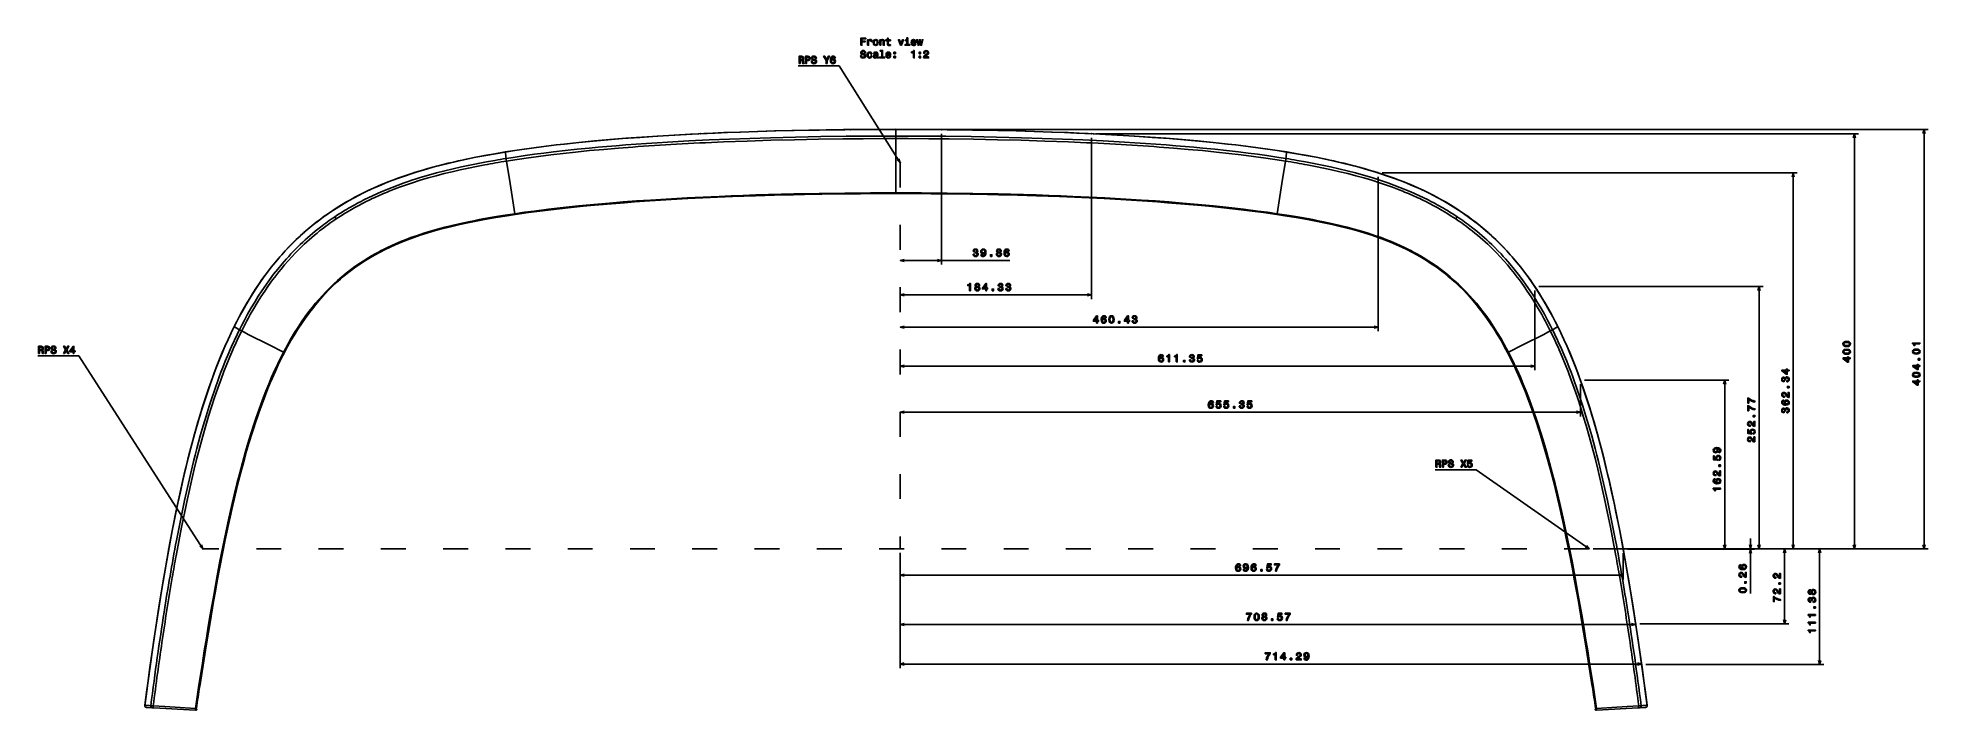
# Model space of a CAD drawing. Extents: x 170 to 1081, y 264 to 588.
import ezdxf

# ---------------------------------------------------------------- set-up
doc = ezdxf.new("R2010")
doc.units = 0
doc.linetypes.add('DASHSPACE', pattern=[30, 12, -18])
doc.layers.get('0').update_dxf_attribs({"linetype": 'CONTINUOUS'})

msp = doc.modelspace()

# ---------------------------------------------------------------- linework, layer by layer
at = {"color": 7, "ltscale": 0.001138}
msp.add_line((583.732971, 543.827393), (583.732971, 543.872925), dxfattribs=at)
at = {"color": 7, "ltscale": 0.079459}
msp.add_line((583.732971, 543.827393), (583.732971, 540.649048), dxfattribs=at)
at = {"color": 7, "ltscale": 0.031168}
msp.add_line((583.732971, 540.649048), (583.732971, 539.402344), dxfattribs=at)
at = {"color": 7}
for p, q in [((583.732971, 513.299072), (583.732971, 539.402344)), ((605.688965, 541.765015), (605.688965, 478.674561)), ((607.688965, 543.765015), (1080.960449, 543.765015)), ((677.921997, 539.759644), (677.921997, 462.108887)), ((679.921997, 541.759644), (1047.416626, 541.759644)), ((1045.416626, 341.758179), (1045.416626, 541.759644)), ((1078.960449, 341.758179), (1078.960449, 543.765015)), ((815.972534, 520.928223), (815.972534, 446.55249)), ((817.972534, 522.928223), (1017.916504, 522.928223)), ((1015.916504, 341.758179), (1015.916504, 522.928223)), ((638.567932, 480.674561), (585.75769, 480.674561)), ((891.431763, 466.143677), (891.431763, 427.79126)), ((893.431763, 468.143677), (1001.463074, 468.143677)), ((999.463074, 341.758179), (999.463074, 468.143677)), ((677.921997, 464.108887), (585.75769, 464.108887)), ((815.972534, 448.55249), (585.75769, 448.55249)), ((891.431763, 429.79126), (585.75769, 429.79126)), ((915.433472, 423.052612), (984.928955, 423.052612)), ((982.928955, 341.758179), (982.928955, 423.052612)), ((913.433472, 407.564575), (585.75769, 407.564575)), ((995.325439, 320.261475), (995.325439, 346.758179)), ((585.75769, 339.758179), (585.75769, 303.2677)), ((585.75769, 339.758179), (585.75769, 284.254395)), ((919.613525, 341.758179), (1030.667969, 341.758179)), ((919.613525, 341.758179), (1013.803101, 341.758179)), ((919.613525, 341.758179), (997.325439, 341.758179)), ((919.613525, 341.758179), (984.928955, 341.758179)), ((919.613525, 341.758179), (1001.463074, 341.758179)), ((919.613525, 341.758179), (1017.916504, 341.758179)), ((919.613525, 341.758179), (1047.416626, 341.758179)), ((919.613525, 341.758179), (1080.960449, 341.758179)), ((936.041138, 341.629883), (997.325439, 341.629883)), ((1011.803101, 305.658203), (1011.803101, 341.758179)), ((1028.667969, 286.068726), (1028.667969, 341.758179)), ((934.041138, 329.034424), (585.75769, 329.034424)), ((940.0448, 305.2677), (585.75769, 305.2677)), ((942.0448, 305.658203), (1013.803101, 305.658203)), ((942.902283, 286.254395), (585.75769, 286.254395)), ((944.902283, 286.068726), (1030.667969, 286.068726)), ((226.192688, 265.177979), (246.348602, 264.029419)), ((941.273254, 265.177979), (921.11731, 264.029419))]:
    msp.add_line(p, q, dxfattribs=at)
at = {"color": 7, "linetype": 'DASHSPACE'}
for p, q in [((585.75769, 527.775024), (585.75769, 341.758179)), ((917.613525, 341.758179), (249.473969, 341.758179))]:
    msp.add_line(p, q, dxfattribs=at)
at = {"color": 7, "ltscale": 0.007956}
msp.add_line((583.732971, 513.299072), (583.732971, 512.980835), dxfattribs=at)
at = {"color": 7, "ltscale": 0.001645}
msp.add_line((583.732971, 512.915039), (583.732971, 512.980835), dxfattribs=at)
at = {"color": 7, "ltscale": 0.000102}
for p, q in [((400.113037, 503.228516), (400.109009, 503.227905)), ((400.167786, 502.911987), (400.163757, 502.911377)), ((767.298157, 502.911987), (767.302185, 502.911377)), ((767.352905, 503.228516), (767.356934, 503.227905))]:
    msp.add_line(p, q, dxfattribs=at)
at = {"color": 7, "ltscale": 0.002055}
for p, q in [((400.167786, 502.911987), (400.208496, 502.840576)), ((767.298157, 502.911987), (767.257446, 502.840576))]:
    msp.add_line(p, q, dxfattribs=at)
at = {"color": 7, "ltscale": 0.030108}
msp.add_line((268.535004, 446.722656), (267.476593, 447.297241), dxfattribs=at)
at = {"color": 7, "ltscale": 0.030109}
msp.add_line((898.930908, 446.722656), (899.98938, 447.297241), dxfattribs=at)
at = {"color": 7, "ltscale": 0.000155}
for p, q in [((288.698242, 436.485229), (288.695404, 436.479736)), ((289.000946, 436.34375), (288.998108, 436.338257)), ((878.464966, 436.34375), (878.467834, 436.338257))]:
    msp.add_line(p, q, dxfattribs=at)
at = {"color": 7, "ltscale": 0.003467}
for p, q in [((289.000946, 436.34375), (289.139496, 436.338013)), ((878.464966, 436.34375), (878.326416, 436.338013))]:
    msp.add_line(p, q, dxfattribs=at)
at = {"color": 7, "ltscale": 0.000154}
msp.add_line((878.7677, 436.485229), (878.770508, 436.479736), dxfattribs=at)
at = {"color": 7, "ltscale": 0.387201}
msp.add_line((913.433472, 421.052612), (913.433472, 405.564575), dxfattribs=at)
at = {"color": 7, "ltscale": 0.318094}
msp.add_line((585.75769, 339.758179), (585.75769, 327.034424), dxfattribs=at)
at = {"color": 7, "ltscale": 0.314886}
msp.add_line((934.041138, 339.629883), (934.041138, 327.034424), dxfattribs=at)
at = {"color": 7, "ltscale": 0.002364}
msp.add_line((248.282013, 275.427002), (248.375641, 275.440308), dxfattribs=at)
at = {"color": 7, "ltscale": 0.001773}
msp.add_line((919.160522, 275.430298), (919.090332, 275.440308), dxfattribs=at)
at = {"color": 7, "ltscale": 4.7e-05}
for p, q in [((222.102722, 265.589478), (222.101715, 265.587891)), ((945.36322, 265.589478), (945.364258, 265.587891))]:
    msp.add_line(p, q, dxfattribs=at)
at = {"color": 7, "ltscale": 0.067223}
for p, q in [((222.694092, 265.377319), (225.378662, 265.224365)), ((944.771851, 265.377319), (942.08728, 265.224365))]:
    msp.add_line(p, q, dxfattribs=at)
at = {"color": 7, "ltscale": 0.020383}
msp.add_line((225.378693, 265.224365), (226.192688, 265.177979), dxfattribs=at)
at = {"color": 7, "ltscale": 0.003604}
for p, q in [((246.658813, 264.284424), (246.802734, 264.276245)), ((920.807129, 264.284424), (920.663208, 264.276245))]:
    msp.add_line(p, q, dxfattribs=at)
at = {"color": 7, "ltscale": 0.003184}
msp.add_line((246.744507, 264.758057), (246.871674, 264.750854), dxfattribs=at)
at = {"color": 7, "ltscale": 0.01199}
for p, q in [((246.871674, 264.750854), (246.802734, 264.276245)), ((920.594238, 264.750854), (920.663208, 264.276245))]:
    msp.add_line(p, q, dxfattribs=at)
at = {"color": 7, "ltscale": 0.013797}
for p, q in [((246.804047, 264.203979), (246.883362, 264.750122)), ((920.661865, 264.203979), (920.582581, 264.750122))]:
    msp.add_line(p, q, dxfattribs=at)
at = {"color": 7, "ltscale": 0.000293}
msp.add_line((246.871674, 264.750854), (246.883362, 264.750122), dxfattribs=at)
at = {"color": 7, "ltscale": 0.000292}
msp.add_line((920.594238, 264.750854), (920.582581, 264.750122), dxfattribs=at)
at = {"color": 7, "ltscale": 0.003185}
msp.add_line((920.721436, 264.758057), (920.594238, 264.750854), dxfattribs=at)
at = {"color": 7, "ltscale": 0.020384}
msp.add_line((942.08728, 265.224365), (941.273254, 265.177979), dxfattribs=at)
at = {"color": 7, "ltscale": 0.005989}
msp.add_line((246.348602, 264.029419), (246.587769, 264.015747), dxfattribs=at)
at = {"color": 7, "ltscale": 0.000225}
msp.add_line((246.587769, 264.015747), (246.596771, 264.015381), dxfattribs=at)
at = {"color": 7, "ltscale": 0.000114}
msp.add_line((246.596771, 264.015381), (246.601318, 264.015381), dxfattribs=at)
at = {"color": 7, "ltscale": 0.000131}
for p, q in [((246.596771, 264.015381), (246.60202, 264.015381)), ((920.869141, 264.015381), (920.863892, 264.015381))]:
    msp.add_line(p, q, dxfattribs=at)
at = {"color": 7, "ltscale": 0.000113}
msp.add_line((920.869141, 264.015381), (920.864624, 264.015381), dxfattribs=at)
at = {"color": 7, "ltscale": 0.000226}
msp.add_line((920.878174, 264.015747), (920.869141, 264.015381), dxfattribs=at)
at = {"color": 7, "ltscale": 0.005988}
msp.add_line((921.11731, 264.029419), (920.878174, 264.015747), dxfattribs=at)
at = {"color": 7}
for points in [[(566.866333, 584.341064), (567.335388, 584.341064), (567.335388, 585.949829), (568.807983, 585.949829), (568.807983, 586.368469), (567.335388, 586.368469), (567.335388, 587.417419), (569.145874, 587.417419), (569.145874, 587.841064), (566.866333, 587.841064)], [(570.058716, 584.341064), (570.502502, 584.341064), (570.502502, 585.889343), (570.547913, 586.262512), (570.684082, 586.529846), (570.906006, 586.691223), (571.203552, 586.746704), (571.425415, 586.711365), (571.591858, 586.610535), (571.692749, 586.439026), (571.728027, 586.207031), (572.17688, 586.207031), (572.116333, 586.61554), (571.949951, 586.908081), (571.672546, 587.084595), (571.294312, 587.145081), (571.037109, 587.104736), (570.815186, 587.003906), (570.61853, 586.832397), (570.462158, 586.600403), (570.462158, 587.049255), (570.058716, 587.049255)], [(572.79718, 585.692627), (572.877869, 585.077393), (573.109863, 584.623474), (573.478027, 584.341064), (573.97229, 584.245239), (574.461426, 584.341064), (574.82959, 584.618469), (575.061584, 585.072327), (575.147339, 585.692627), (575.061584, 586.307922), (574.82959, 586.766846), (574.461426, 587.04425), (573.97229, 587.145081), (573.478027, 587.04425), (573.109863, 586.761841), (572.877869, 586.307922)], [(573.251099, 585.697693), (573.296448, 586.151611), (573.437683, 586.47937), (573.664612, 586.681152), (573.97229, 586.751709), (574.274841, 586.681152), (574.50177, 586.484436), (574.643005, 586.151611), (574.69342, 585.697693), (574.643005, 585.23877), (574.50177, 584.905884), (574.274841, 584.704163), (573.97229, 584.638611), (573.664612, 584.704163), (573.437683, 584.905884), (573.296448, 585.23877)], [(575.964355, 584.341064), (576.408142, 584.341064), (576.408142, 585.90448), (576.453552, 586.262512), (576.599792, 586.52478), (576.826721, 586.686157), (577.129333, 586.746704), (577.371399, 586.696228), (577.522705, 586.560059), (577.598328, 586.33313), (577.623535, 586.030518), (577.623535, 584.341064), (578.067383, 584.341064), (578.067383, 586.121338), (578.04718, 586.47937), (577.956421, 586.776917), (577.658875, 587.049255), (577.194885, 587.145081), (576.937683, 587.109802), (576.720825, 587.013977), (576.534241, 586.8526), (576.387939, 586.635742), (576.387939, 587.049255), (575.964355, 587.049255)], [(579.595459, 586.580261), (579.595459, 585.223633), (579.625732, 584.784851), (579.766907, 584.4823), (580.049377, 584.305786), (580.528442, 584.245239), (581.052979, 584.270447), (581.052979, 584.653748), (580.669678, 584.623474), (580.321655, 584.663818), (580.135071, 584.789917), (580.054382, 585.001709), (580.039246, 585.299255), (580.039246, 586.580261), (581.052979, 586.580261), (581.052979, 586.958496), (580.039246, 586.958496), (580.039246, 587.750305), (579.595459, 587.750305), (579.595459, 586.958496), (578.828857, 586.958496), (578.828857, 586.580261)], [(585.884338, 584.341064), (586.353394, 584.341064), (587.341858, 587.049255), (586.882935, 587.049255), (586.121399, 584.86554), (585.344727, 587.049255), (584.880737, 587.049255)], [(589.465088, 584.714233), (589.465088, 586.958496), (588.325317, 586.958496), (588.325317, 586.580261), (589.02124, 586.580261), (589.02124, 584.714233), (588.113464, 584.714233), (588.113464, 584.341064), (590.382935, 584.341064), (590.382935, 584.714233)], [(589.480164, 587.962097), (589.011169, 587.962097), (589.011169, 587.457764), (589.480164, 587.457764)], [(591.532776, 585.566589), (593.307983, 585.566589), (593.313049, 585.773315), (593.232361, 586.353333), (593.010437, 586.787048), (592.65741, 587.049255), (592.188416, 587.145081), (591.729492, 587.04425), (591.376465, 586.761841), (591.149475, 586.302856), (591.068787, 585.697693), (591.14447, 585.077393), (591.371399, 584.623474), (591.71936, 584.341064), (592.173279, 584.245239), (592.56665, 584.310791), (592.889404, 584.4823), (593.126465, 584.754578), (593.262634, 585.117737), (592.823853, 585.117737), (592.733093, 584.916016), (592.601929, 584.764709), (592.22876, 584.643677), (591.941284, 584.699158), (591.724426, 584.875671), (591.583191, 585.163086), (591.532776, 585.551453)], [(591.532776, 585.939758), (591.588257, 586.28772), (591.724426, 586.544983), (591.931213, 586.701294), (592.203552, 586.756775), (592.470825, 586.701294), (592.677612, 586.544983), (592.80365, 586.28772), (592.84906, 585.939758)], [(594.820984, 584.341064), (595.224426, 586.640747), (595.627869, 584.341064), (596.051514, 584.341064), (596.717224, 587.049255), (596.288513, 587.049255), (595.839722, 584.749573), (595.441284, 587.049255), (595.002502, 587.049255), (594.604126, 584.749573), (594.155273, 587.049255), (593.731628, 587.049255), (594.397339, 584.341064)], [(537.023315, 575.579346), (537.49231, 575.579346), (537.49231, 577.057007), (537.971436, 577.057007), (538.324463, 577.04187), (538.546387, 576.971252), (538.667419, 576.804871), (538.717834, 576.507324), (538.743042, 576.053406), (538.773315, 575.755859), (538.833862, 575.579346), (539.363403, 575.579346), (539.363403, 575.675171), (539.247375, 575.816406), (539.207031, 576.078613), (539.171753, 576.643494), (539.085999, 577.062073), (538.970032, 577.193176), (538.788452, 577.289001), (538.990173, 577.4151), (539.131409, 577.591614), (539.222168, 577.813477), (539.252441, 578.080811), (539.181824, 578.504395), (538.980103, 578.822144), (538.647217, 579.013794), (538.193359, 579.079346), (537.023315, 579.079346)], [(538.062195, 578.650696), (538.369873, 578.620422), (538.586731, 578.524597), (538.7229, 578.348083), (538.76825, 578.070679), (538.717834, 577.778198), (538.581665, 577.601685), (538.34967, 577.510925), (538.031982, 577.485657), (537.49231, 577.485657), (537.49231, 578.650696)], [(540.119873, 575.579346), (540.583862, 575.579346), (540.583862, 577.057007), (541.098267, 577.057007), (541.617676, 577.082214), (542.03125, 577.258728), (542.298523, 577.601685), (542.389282, 578.070679), (542.318726, 578.504395), (542.117004, 578.822144), (541.784119, 579.013794), (541.330261, 579.079346), (540.119873, 579.079346)], [(541.204163, 578.650696), (541.506775, 578.620422), (541.728638, 578.524597), (541.859741, 578.348083), (541.905151, 578.070679), (541.854736, 577.778198), (541.718567, 577.601685), (541.486572, 577.510925), (541.168823, 577.485657), (540.583862, 577.485657), (540.583862, 578.650696)], [(543.423157, 576.734253), (542.964233, 576.734253), (543.065125, 576.199646), (543.317261, 575.806274), (543.705566, 575.569275), (544.230103, 575.483521), (544.749512, 575.564209), (545.137878, 575.786133), (545.38501, 576.134094), (545.475769, 576.593018), (545.400146, 577.006592), (545.188293, 577.273865), (544.845337, 577.450378), (544.386414, 577.581482), (543.993042, 577.677307), (543.73584, 577.788269), (543.5896, 577.949646), (543.544189, 578.201843), (543.5896, 578.428772), (543.720703, 578.60022), (543.922424, 578.716248), (544.199829, 578.756592), (544.482239, 578.706177), (544.704163, 578.570007), (544.850403, 578.343018), (544.921021, 578.0354), (545.379944, 578.0354), (545.379944, 578.045471), (545.299255, 578.519531), (545.062195, 578.872559), (544.689026, 579.094482), (544.184692, 579.170105), (543.730835, 579.094482), (543.377808, 578.882629), (543.150818, 578.554871), (543.070129, 578.131226), (543.135681, 577.752991), (543.327332, 577.495789), (543.629944, 577.32428), (544.043518, 577.193176), (544.451965, 577.077209), (544.759644, 576.966248), (544.946228, 576.804871), (545.01178, 576.542603), (544.951294, 576.27533), (544.794922, 576.073608), (544.557922, 575.94751), (544.250244, 575.907166), (543.907349, 575.962646), (543.645081, 576.124023), (543.478638, 576.386292)], [(550.554321, 575.579346), (550.554321, 576.996521), (551.704163, 579.084412), (551.179626, 579.084412), (550.317261, 577.425171), (549.444763, 579.084412), (548.88501, 579.084412), (550.085266, 576.966248), (550.085266, 575.579346)], [(554.538452, 578.136292), (554.442627, 578.544739), (554.220703, 578.847351), (553.877808, 579.039001), (553.43396, 579.104553), (553.136414, 579.069275), (552.879211, 578.97345), (552.652283, 578.817078), (552.460632, 578.595215), (552.309326, 578.31781), (552.198364, 577.979919), (552.127808, 577.581482), (552.107605, 577.132629), (552.188293, 576.416504), (552.435425, 575.897095), (552.833862, 575.584412), (553.378479, 575.478455), (553.867676, 575.569275), (554.240906, 575.806274), (554.482971, 576.179504), (554.568726, 576.653564), (554.482971, 577.132629), (554.250977, 577.500793), (553.892883, 577.732788), (553.449097, 577.813477), (552.969971, 577.712646), (552.611938, 577.425171), (552.687561, 577.979919), (552.848938, 578.378357), (553.096069, 578.615356), (553.439026, 578.696045), (553.691162, 578.655701), (553.882813, 578.549805), (554.008911, 578.373291), (554.074463, 578.136292)], [(554.079529, 576.648499), (554.024048, 576.330811), (553.882813, 576.088684), (553.655884, 575.927307), (553.373474, 575.876892), (553.075928, 575.927307), (552.848938, 576.083679), (552.702698, 576.325745), (552.657349, 576.643494), (552.707764, 576.956116), (552.848938, 577.193176), (553.080933, 577.344482), (553.393616, 577.399963), (553.665955, 577.344482), (553.882813, 577.198242), (554.024048, 576.961182)], [(567.103394, 579.449158), (566.64447, 579.449158), (566.7453, 578.914551), (566.997498, 578.521179), (567.385803, 578.28418), (567.910278, 578.198425), (568.429749, 578.279114), (568.818054, 578.501038), (569.065186, 578.848999), (569.156006, 579.307922), (569.080322, 579.721497), (568.86853, 579.98877), (568.525574, 580.165283), (568.06665, 580.296387), (567.673279, 580.392212), (567.416077, 580.503174), (567.269836, 580.664551), (567.224426, 580.916748), (567.269836, 581.143677), (567.40094, 581.315125), (567.602661, 581.431152), (567.880066, 581.471497), (568.162476, 581.421082), (568.384338, 581.284912), (568.53064, 581.057922), (568.601196, 580.750305), (569.060181, 580.750305), (569.060181, 580.760376), (568.979492, 581.234436), (568.742432, 581.587463), (568.369263, 581.809387), (567.864929, 581.88501), (567.411011, 581.809387), (567.057983, 581.597534), (566.831055, 581.269775), (566.750366, 580.84613), (566.815918, 580.467896), (567.007568, 580.210693), (567.310181, 580.039185), (567.723694, 579.908081), (568.132202, 579.792114), (568.439819, 579.681152), (568.626465, 579.519775), (568.692017, 579.257507), (568.63147, 578.990234), (568.475159, 578.788513), (568.238098, 578.662415), (567.930481, 578.62207), (567.587524, 578.677551), (567.325256, 578.838928), (567.158875, 579.101196)], [(571.617065, 580.104797), (572.055847, 580.104797), (571.965027, 580.50824), (571.748169, 580.825928), (571.410278, 581.022644), (570.971558, 581.098267), (570.487366, 580.997437), (570.119263, 580.715027), (569.887268, 580.256042), (569.80658, 579.640808), (569.882202, 579.030579), (570.109131, 578.57666), (570.467224, 578.29425), (570.956421, 578.198425), (571.390137, 578.274048), (571.728027, 578.485901), (571.960022, 578.818726), (572.060852, 579.262573), (571.637268, 579.262573), (571.561584, 578.980103), (571.42041, 578.768311), (571.218628, 578.637207), (570.971558, 578.596863), (570.663879, 578.662415), (570.442017, 578.864136), (570.305847, 579.191956), (570.260437, 579.655945), (570.305847, 580.109802), (570.447021, 580.437622), (570.674011, 580.639343), (570.971558, 580.709961), (571.233765, 580.664551), (571.430481, 580.548584), (571.561584, 580.356934)], [(574.537109, 578.647278), (574.537109, 578.632141), (574.562317, 578.460693), (574.637939, 578.339661), (574.955688, 578.243835), (575.20282, 578.28418), (575.20282, 578.627075), (575.096924, 578.612), (574.955688, 578.677551), (574.930481, 578.879272), (574.930481, 580.281311), (574.869934, 580.639343), (574.69342, 580.891541), (574.385803, 581.042786), (573.952087, 581.098267), (573.528442, 581.037781), (573.215759, 580.866272), (573.019104, 580.598999), (572.953552, 580.245972), (572.953552, 580.215698), (573.351929, 580.215698), (573.387268, 580.427551), (573.498169, 580.578857), (573.679749, 580.669617), (573.936951, 580.704895), (574.184082, 580.679688), (574.360596, 580.604065), (574.466492, 580.4729), (574.50177, 580.291382), (574.481628, 580.079529), (574.40094, 579.973633), (574.199219, 579.923218), (573.820984, 579.882874), (573.387268, 579.792114), (573.07959, 579.630676), (572.898071, 579.37854), (572.84259, 579.005371), (572.893005, 578.672485), (573.049377, 578.425354), (573.301514, 578.269043), (573.649475, 578.213562), (574.11853, 578.319458)], [(574.486694, 579.242371), (574.426147, 578.980103), (574.264771, 578.778381), (574.022705, 578.647278), (573.725159, 578.601868), (573.533508, 578.627075), (573.397339, 578.707825), (573.311584, 578.848999), (573.286377, 579.045715), (573.30658, 579.222229), (573.387268, 579.348267), (573.710022, 579.489502), (574.11853, 579.549988), (574.486694, 579.671082)], [(576.846924, 581.542114), (576.846924, 578.667419), (575.934082, 578.667419), (575.934082, 578.29425), (578.198486, 578.29425), (578.198486, 578.667419), (577.29071, 578.667419), (577.29071, 581.915283), (576.15094, 581.915283), (576.15094, 581.542114)], [(579.388672, 579.519775), (581.163879, 579.519775), (581.168945, 579.726501), (581.088257, 580.306519), (580.866333, 580.740234), (580.513306, 581.002441), (580.044312, 581.098267), (579.585388, 580.997437), (579.232361, 580.715027), (579.005371, 580.256042), (578.924683, 579.650879), (579.000366, 579.030579), (579.227295, 578.57666), (579.575256, 578.29425), (580.029175, 578.198425), (580.422546, 578.263977), (580.7453, 578.435486), (580.982361, 578.707825), (581.11853, 579.070923), (580.679749, 579.070923), (580.588989, 578.869202), (580.457825, 578.717896), (580.084656, 578.596863), (579.79718, 578.652344), (579.580322, 578.828857), (579.439148, 579.116272), (579.388672, 579.504639)], [(579.388672, 579.892944), (579.444153, 580.240906), (579.580322, 580.498169), (579.787109, 580.65448), (580.059448, 580.709961), (580.326721, 580.65448), (580.533508, 580.498169), (580.659607, 580.240906), (580.704956, 579.892944)], [(582.732361, 580.251038), (583.428284, 580.251038), (583.428284, 581.002441), (582.732361, 581.002441)], [(582.732361, 578.29425), (583.428284, 578.29425), (583.428284, 579.045715), (582.732361, 579.045715)], [(592.097595, 578.29425), (592.55658, 578.29425), (592.55658, 581.819458), (592.213623, 581.819458), (592.122864, 581.511841), (591.941284, 581.305054), (591.663879, 581.184021), (591.28064, 581.143677), (591.28064, 580.785583), (592.097595, 580.785583)], [(594.876465, 580.251038), (595.572388, 580.251038), (595.572388, 581.002441), (594.876465, 581.002441)], [(594.876465, 578.29425), (595.572388, 578.29425), (595.572388, 579.045715), (594.876465, 579.045715)], [(597.029907, 578.29425), (599.435547, 578.29425), (599.435547, 578.727966), (597.534241, 578.727966), (597.640137, 578.965027), (597.821655, 579.161682), (598.38147, 579.519775), (598.679016, 579.671021), (599.011902, 579.887939), (599.248901, 580.140076), (599.385071, 580.437622), (599.435547, 580.775513), (599.349792, 581.199158), (599.112732, 581.531982), (598.749634, 581.743835), (598.28064, 581.819458), (597.796448, 581.733704), (597.428284, 581.496704), (597.191284, 581.118469), (597.110596, 580.619202), (597.110596, 580.548584), (597.569519, 580.548584), (597.569519, 580.588928), (597.614929, 580.931885), (597.751099, 581.184021), (597.967957, 581.345398), (598.255371, 581.400879), (598.547913, 581.350464), (598.764771, 581.224365), (598.906006, 581.027649), (598.956421, 580.780579), (598.921082, 580.548584), (598.825256, 580.351868), (598.663879, 580.18042), (598.442017, 580.029114), (598.14447, 579.867737), (597.650208, 579.555054), (597.302246, 579.222229), (597.095459, 578.818726), (597.029907, 578.309387)], [(620.834961, 483.773926), (620.834961, 483.738647), (620.915649, 483.254517), (621.152649, 482.891479), (621.525879, 482.659424), (622.020081, 482.57373), (622.544617, 482.659424), (622.937988, 482.881348), (623.190125, 483.234375), (623.280884, 483.688232), (623.24054, 483.98584), (623.129639, 484.227905), (622.948059, 484.414429), (622.705994, 484.550659), (623.033813, 484.822998), (623.14978, 485.256714), (623.074158, 485.650024), (622.8573, 485.947632), (622.504272, 486.134155), (622.020081, 486.199829), (621.566223, 486.119141), (621.218201, 485.897217), (620.991272, 485.544189), (620.915649, 485.075195), (620.915649, 485.039795), (621.364502, 485.039795), (621.404846, 485.362549), (621.53595, 485.594604), (621.747742, 485.73584), (622.045288, 485.786255), (622.307556, 485.74585), (622.499207, 485.640015), (622.615173, 485.468506), (622.660583, 485.236572), (622.615173, 484.98938), (622.494141, 484.822998), (622.282349, 484.722168), (621.994873, 484.691895), (621.798218, 484.696899), (621.798218, 484.298462), (622.045288, 484.308594), (622.363037, 484.263184), (622.600098, 484.14209), (622.741272, 483.945435), (622.791687, 483.688232), (622.736206, 483.395752), (622.589966, 483.178833), (622.357971, 483.042725), (622.050354, 482.997314), (621.732666, 483.047729), (621.500671, 483.199097), (621.35437, 483.441162), (621.298889, 483.773926)], [(624.63147, 483.541992), (624.707153, 483.143555), (624.924011, 482.835938), (625.266907, 482.644287), (625.720825, 482.57373), (626.018372, 482.609009), (626.285645, 482.699829), (626.512573, 482.856079), (626.704224, 483.078003), (626.85553, 483.355347), (626.966492, 483.698364), (627.032043, 484.091675), (627.057251, 484.545654), (626.971558, 485.256714), (626.724426, 485.776123), (626.331055, 486.088867), (625.791443, 486.199829), (625.29718, 486.109009), (624.924011, 485.866943), (624.681885, 485.493774), (624.601196, 485.024658), (624.681885, 484.540527), (624.918945, 484.172363), (625.271973, 483.94043), (625.720825, 483.864746), (626.194885, 483.960571), (626.552979, 484.253052), (626.47229, 483.693237), (626.310852, 483.294922), (626.063782, 483.057861), (625.72583, 482.982178), (625.463623, 483.017456), (625.271973, 483.128418), (625.145874, 483.304932), (625.095459, 483.541992)], [(625.090393, 485.029785), (625.140869, 485.342407), (625.282043, 485.5896), (625.503967, 485.74585), (625.791443, 485.801392), (626.088989, 485.74585), (626.315918, 485.5896), (626.457153, 485.347412), (626.512573, 485.03479), (626.457153, 484.717041), (626.315918, 484.47998), (626.083923, 484.33374), (625.776306, 484.283325), (625.498901, 484.33374), (625.282043, 484.47998), (625.140869, 484.712036)], [(629.229919, 482.674561), (629.925842, 482.674561), (629.925842, 483.426025), (629.229919, 483.426025)], [(632.688538, 484.560669), (632.431335, 484.419556), (632.254822, 484.222778), (632.14386, 483.975708), (632.108582, 483.678223), (632.18927, 483.22937), (632.421265, 482.881348), (632.7995, 482.659424), (633.313904, 482.57373), (633.823242, 482.659424), (634.201538, 482.881348), (634.433472, 483.22937), (634.519226, 483.678223), (634.478882, 483.975708), (634.372986, 484.222778), (634.191406, 484.419556), (633.93927, 484.560669), (634.140991, 484.681763), (634.282227, 484.848145), (634.36792, 485.049927), (634.398193, 485.296997), (634.317505, 485.655151), (634.105713, 485.942627), (633.762756, 486.12915), (633.313904, 486.199829), (632.859985, 486.12915), (632.51709, 485.942627), (632.300232, 485.655151), (632.224548, 485.296997), (632.249756, 485.049927), (632.33551, 484.848145)], [(632.592712, 483.688232), (632.638123, 483.955566), (632.784363, 484.157227), (633.011292, 484.288452), (633.313904, 484.33374), (633.61145, 484.288452), (633.838379, 484.157227), (633.984619, 483.955566), (634.035095, 483.688232), (633.984619, 483.400757), (633.838379, 483.18396), (633.61145, 483.042725), (633.313904, 482.997314), (633.011292, 483.042725), (632.784363, 483.18396), (632.638123, 483.400757)], [(632.703674, 485.256714), (632.744019, 485.478638), (632.865051, 485.650024), (633.056702, 485.755981), (633.313904, 485.796265), (633.56604, 485.755981), (633.75769, 485.650024), (633.878723, 485.478638), (633.924133, 485.256714), (633.878723, 485.029785), (633.75769, 484.853271), (633.56604, 484.737183), (633.313904, 484.701904), (633.056702, 484.74231), (632.865051, 484.853271), (632.744019, 485.029785)], [(638.260315, 485.231445), (638.16449, 485.640015), (637.942566, 485.942627), (637.599609, 486.134155), (637.155823, 486.199829), (636.858276, 486.164429), (636.601074, 486.068604), (636.374146, 485.912354), (636.182495, 485.69043), (636.031189, 485.413086), (635.920227, 485.075195), (635.849609, 484.676758), (635.829468, 484.227905), (635.910156, 483.511719), (636.157288, 482.99231), (636.555664, 482.679565), (637.100342, 482.57373), (637.589539, 482.664429), (637.962769, 482.901489), (638.204834, 483.274658), (638.290527, 483.748779), (638.204834, 484.227905), (637.972839, 484.596069), (637.614746, 484.828003), (637.170959, 484.908691), (636.691833, 484.807861), (636.333801, 484.520386), (636.409424, 485.075195), (636.570801, 485.473511), (636.817932, 485.710571), (637.160889, 485.79126), (637.413025, 485.750977), (637.604675, 485.64502), (637.730774, 485.468506), (637.796326, 485.231445)], [(637.801392, 483.743774), (637.745911, 483.426025), (637.604675, 483.18396), (637.377747, 483.022583), (637.095337, 482.972168), (636.797791, 483.022583), (636.570801, 483.178833), (636.424561, 483.420898), (636.37915, 483.738647), (636.429626, 484.051392), (636.570801, 484.288452), (636.802795, 484.439697), (637.115479, 484.495117), (637.387817, 484.439697), (637.604675, 484.293457), (637.745911, 484.056396)], [(619.0979, 466.108887), (619.556824, 466.108887), (619.556824, 469.634155), (619.213928, 469.634155), (619.123108, 469.326416), (618.941589, 469.119751), (618.664185, 468.998657), (618.280884, 468.958252), (618.280884, 468.60022), (619.0979, 468.60022)], [(622.299377, 467.994995), (622.042175, 467.853882), (621.865662, 467.657104), (621.7547, 467.410034), (621.71936, 467.112549), (621.800049, 466.663696), (622.032043, 466.315674), (622.410278, 466.09375), (622.924683, 466.008057), (623.434082, 466.09375), (623.812317, 466.315674), (624.044312, 466.663696), (624.130066, 467.112549), (624.089722, 467.410034), (623.983765, 467.657104), (623.802246, 467.853882), (623.550049, 467.994995), (623.751831, 468.116089), (623.893005, 468.282471), (623.97876, 468.484253), (624.009033, 468.731323), (623.928345, 469.089478), (623.716492, 469.376953), (623.373535, 469.563477), (622.924683, 469.634155), (622.470825, 469.563477), (622.127869, 469.376953), (621.911011, 469.089478), (621.835388, 468.731323), (621.860596, 468.484253), (621.94635, 468.282471)], [(622.203552, 467.122559), (622.248901, 467.389893), (622.395142, 467.591553), (622.622131, 467.722778), (622.924683, 467.768066), (623.22229, 467.722778), (623.449219, 467.591553), (623.595459, 467.389893), (623.645874, 467.122559), (623.595459, 466.835083), (623.449219, 466.618286), (623.22229, 466.477051), (622.924683, 466.431641), (622.622131, 466.477051), (622.395142, 466.618286), (622.248901, 466.835083)], [(622.314453, 468.69104), (622.354858, 468.912964), (622.475891, 469.084351), (622.66748, 469.190308), (622.924683, 469.230591), (623.17688, 469.190308), (623.36853, 469.084351), (623.489563, 468.912964), (623.534912, 468.69104), (623.489563, 468.464111), (623.36853, 468.287598), (623.17688, 468.171509), (622.924683, 468.13623), (622.66748, 468.176636), (622.475891, 468.287598), (622.354858, 468.464111)], [(626.93811, 466.108887), (627.392029, 466.108887), (627.392029, 466.976318), (627.891296, 466.976318), (627.891296, 467.379761), (627.392029, 467.379761), (627.392029, 469.533203), (626.933044, 469.533203), (625.399902, 467.420166), (625.399902, 466.976318), (626.93811, 466.976318)], [(625.823547, 467.379761), (626.93811, 468.948242), (626.93811, 467.379761)], [(630.048767, 466.108887), (630.744751, 466.108887), (630.744751, 466.860352), (630.048767, 466.860352)], [(632.861877, 467.208252), (632.861877, 467.172974), (632.942566, 466.688843), (633.179626, 466.325806), (633.552795, 466.09375), (634.047058, 466.008057), (634.571533, 466.09375), (634.964905, 466.315674), (635.217102, 466.668701), (635.307861, 467.122559), (635.267517, 467.420166), (635.156555, 467.662231), (634.974976, 467.848755), (634.73291, 467.984985), (635.06073, 468.257324), (635.176758, 468.69104), (635.101074, 469.084351), (634.884216, 469.381958), (634.531189, 469.568481), (634.047058, 469.634155), (633.59314, 469.553467), (633.245178, 469.331543), (633.01825, 468.978516), (632.942566, 468.509521), (632.942566, 468.474121), (633.391418, 468.474121), (633.431763, 468.796875), (633.562866, 469.028931), (633.774719, 469.170166), (634.072266, 469.220581), (634.334534, 469.180176), (634.526123, 469.074341), (634.642151, 468.902832), (634.687561, 468.670898), (634.642151, 468.423706), (634.521118, 468.257324), (634.309265, 468.156494), (634.021851, 468.126221), (633.825134, 468.131226), (633.825134, 467.732788), (634.072266, 467.74292), (634.390015, 467.69751), (634.627014, 467.576416), (634.76825, 467.379761), (634.818665, 467.122559), (634.763184, 466.830078), (634.616943, 466.613159), (634.384949, 466.477051), (634.077332, 466.431641), (633.759583, 466.482056), (633.527588, 466.633423), (633.381348, 466.875488), (633.325867, 467.208252)], [(636.5979, 467.208252), (636.5979, 467.172974), (636.678589, 466.688843), (636.915649, 466.325806), (637.288818, 466.09375), (637.783081, 466.008057), (638.307556, 466.09375), (638.700928, 466.315674), (638.953125, 466.668701), (639.043884, 467.122559), (639.00354, 467.420166), (638.892578, 467.662231), (638.710999, 467.848755), (638.468933, 467.984985), (638.796753, 468.257324), (638.91272, 468.69104), (638.837097, 469.084351), (638.620239, 469.381958), (638.267212, 469.568481), (637.783081, 469.634155), (637.329163, 469.553467), (636.981201, 469.331543), (636.754272, 468.978516), (636.678589, 468.509521), (636.678589, 468.474121), (637.127441, 468.474121), (637.167786, 468.796875), (637.29895, 469.028931), (637.510742, 469.170166), (637.808289, 469.220581), (638.070557, 469.180176), (638.262207, 469.074341), (638.378174, 468.902832), (638.423584, 468.670898), (638.378174, 468.423706), (638.257141, 468.257324), (638.045288, 468.156494), (637.757874, 468.126221), (637.561157, 468.131226), (637.561157, 467.732788), (637.808289, 467.74292), (638.125977, 467.69751), (638.363037, 467.576416), (638.504272, 467.379761), (638.554688, 467.122559), (638.499207, 466.830078), (638.352966, 466.613159), (638.120972, 466.477051), (637.813354, 466.431641), (637.495605, 466.482056), (637.263611, 466.633423), (637.117371, 466.875488), (637.06189, 467.208252)], [(680.348267, 450.55249), (680.802185, 450.55249), (680.802185, 451.419922), (681.301453, 451.419922), (681.301453, 451.823364), (680.802185, 451.823364), (680.802185, 453.976807), (680.343201, 453.976807), (678.810059, 451.86377), (678.810059, 451.419922), (680.348267, 451.419922)], [(679.233704, 451.823364), (680.348267, 453.391846), (680.348267, 451.823364)], [(685.017273, 453.109375), (684.921448, 453.517944), (684.699585, 453.820557), (684.356628, 454.012085), (683.912842, 454.077759), (683.615295, 454.042358), (683.358032, 453.946533), (683.131104, 453.790283), (682.939453, 453.568359), (682.788208, 453.291016), (682.677246, 452.953125), (682.606628, 452.554688), (682.586426, 452.105835), (682.667114, 451.389648), (682.914246, 450.870239), (683.312683, 450.557495), (683.857361, 450.45166), (684.346558, 450.542358), (684.719727, 450.779419), (684.961792, 451.152588), (685.047546, 451.626709), (684.961792, 452.105835), (684.729858, 452.473999), (684.371765, 452.705933), (683.927979, 452.786621), (683.448853, 452.685791), (683.090759, 452.398315), (683.166443, 452.953125), (683.32782, 453.35144), (683.574951, 453.588501), (683.917847, 453.669189), (684.170044, 453.628906), (684.361694, 453.522949), (684.487732, 453.346436), (684.553345, 453.109375)], [(684.55835, 451.621704), (684.502869, 451.303955), (684.361694, 451.06189), (684.134705, 450.900513), (683.852295, 450.850098), (683.554749, 450.900513), (683.32782, 451.056763), (683.18158, 451.298828), (683.136169, 451.616577), (683.186584, 451.929321), (683.32782, 452.166382), (683.559814, 452.317627), (683.872498, 452.373047), (684.144836, 452.317627), (684.361694, 452.171387), (684.502869, 451.934326)], [(686.327515, 452.262085), (686.403198, 451.470337), (686.640198, 450.905518), (687.018433, 450.562622), (687.542969, 450.45166), (688.062378, 450.562622), (688.440613, 450.905518), (688.672607, 451.470337), (688.753296, 452.262085), (688.672607, 453.048828), (688.576782, 453.361572), (688.440613, 453.618774), (688.062378, 453.96167), (687.542969, 454.077759), (687.018433, 453.96167), (686.640198, 453.61377), (686.403198, 453.048828)], [(686.811646, 452.262085), (686.85199, 452.872314), (686.978088, 453.311157), (687.205017, 453.568359), (687.542969, 453.659058), (687.875793, 453.568359), (688.102722, 453.311157), (688.228821, 452.872314), (688.269165, 452.262085), (688.228821, 451.646851), (688.102722, 451.20813), (687.875793, 450.950928), (687.542969, 450.865112), (687.205017, 450.950928), (686.978088, 451.20813), (686.85199, 451.646851)], [(690.930969, 450.55249), (691.626953, 450.55249), (691.626953, 451.303955), (690.930969, 451.303955)], [(695.292358, 450.55249), (695.746277, 450.55249), (695.746277, 451.419922), (696.245544, 451.419922), (696.245544, 451.823364), (695.746277, 451.823364), (695.746277, 453.976807), (695.287292, 453.976807), (693.75415, 451.86377), (693.75415, 451.419922), (695.292358, 451.419922)], [(694.177795, 451.823364), (695.292358, 453.391846), (695.292358, 451.823364)], [(697.480103, 451.651855), (697.480103, 451.616577), (697.560791, 451.132446), (697.797852, 450.769409), (698.171021, 450.537354), (698.665283, 450.45166), (699.189758, 450.537354), (699.58313, 450.759277), (699.835327, 451.112305), (699.926086, 451.566162), (699.885742, 451.86377), (699.77478, 452.105835), (699.593201, 452.292358), (699.351135, 452.428589), (699.678955, 452.700928), (699.794922, 453.134644), (699.719299, 453.527954), (699.502441, 453.825562), (699.149414, 454.012085), (698.665283, 454.077759), (698.211365, 453.99707), (697.863403, 453.775146), (697.636475, 453.422119), (697.560791, 452.953125), (697.560791, 452.917725), (698.009644, 452.917725), (698.049988, 453.240479), (698.181152, 453.472534), (698.392944, 453.61377), (698.690491, 453.664185), (698.952759, 453.623779), (699.144409, 453.517944), (699.260376, 453.346436), (699.305786, 453.114502), (699.260376, 452.86731), (699.139343, 452.700928), (698.92749, 452.600098), (698.640076, 452.569824), (698.443359, 452.574829), (698.443359, 452.176392), (698.690491, 452.186523), (699.008179, 452.141113), (699.245239, 452.02002), (699.386475, 451.823364), (699.43689, 451.566162), (699.381409, 451.273682), (699.235168, 451.056763), (699.003174, 450.920654), (698.695557, 450.875244), (698.377808, 450.925659), (698.145813, 451.077026), (697.999573, 451.319092), (697.944092, 451.651855)], [(170.725021, 435.871338), (171.194046, 435.871338), (171.194046, 437.348999), (171.673141, 437.348999), (172.026169, 437.333862), (172.248077, 437.263275), (172.36911, 437.096832), (172.41954, 436.799286), (172.444763, 436.345398), (172.475021, 436.047852), (172.535538, 435.871338), (173.065079, 435.871338), (173.065079, 435.967163), (172.949081, 436.108368), (172.908737, 436.370605), (172.873444, 436.935455), (172.787704, 437.354034), (172.671707, 437.485168), (172.490158, 437.580994), (172.691879, 437.707062), (172.833084, 437.883575), (172.923874, 438.105499), (172.954132, 438.372772), (172.88353, 438.796417), (172.681793, 439.114136), (172.348938, 439.305786), (171.89505, 439.371338), (170.725021, 439.371338)], [(171.763931, 438.942657), (172.071564, 438.912415), (172.288422, 438.816589), (172.424591, 438.640076), (172.469971, 438.362701), (172.41954, 438.07019), (172.283386, 437.893677), (172.051392, 437.802887), (171.733673, 437.777679), (171.194046, 437.777679), (171.194046, 438.942657)], [(173.821564, 435.871338), (174.285538, 435.871338), (174.285538, 437.348999), (174.799957, 437.348999), (175.319397, 437.374207), (175.732941, 437.55072), (176.000244, 437.893677), (176.091019, 438.362701), (176.020416, 438.796417), (175.81868, 439.114136), (175.485825, 439.305786), (175.031937, 439.371338), (173.821564, 439.371338)], [(174.905853, 438.942657), (175.20845, 438.912415), (175.430359, 438.816589), (175.561478, 438.640076), (175.606873, 438.362701), (175.556427, 438.07019), (175.420273, 437.893677), (175.188278, 437.802887), (174.87056, 437.777679), (174.285538, 437.777679), (174.285538, 438.942657)], [(177.124878, 437.026245), (176.665939, 437.026245), (176.766815, 436.491669), (177.018967, 436.098297), (177.407303, 435.861237), (177.931793, 435.775513), (178.451248, 435.856201), (178.839569, 436.078125), (179.0867, 436.426086), (179.177475, 436.88504), (179.101822, 437.298584), (178.890015, 437.565857), (178.547073, 437.742371), (178.088135, 437.873505), (177.694763, 437.96933), (177.437561, 438.080261), (177.291306, 438.241669), (177.245911, 438.493805), (177.291306, 438.720764), (177.422424, 438.892242), (177.624161, 439.00824), (177.901535, 439.048584), (178.18396, 438.998138), (178.405853, 438.861969), (178.552109, 438.63504), (178.622711, 438.327393), (179.08165, 438.327393), (179.08165, 438.337463), (179.000961, 438.811554), (178.763931, 439.164551), (178.390732, 439.386475), (177.886398, 439.462128), (177.43251, 439.386475), (177.079483, 439.174652), (176.852539, 438.846832), (176.771851, 438.423218), (176.837418, 438.044983), (177.029053, 437.78775), (177.33165, 437.616302), (177.745193, 437.485168), (178.153702, 437.369171), (178.461334, 437.25824), (178.647934, 437.096832), (178.713501, 436.834595), (178.652969, 436.567291), (178.496643, 436.36557), (178.259598, 436.239502), (177.951965, 436.199158), (177.609024, 436.254608), (177.346786, 436.416016), (177.180359, 436.678253)], [(182.657303, 435.871338), (183.186844, 435.871338), (183.988708, 437.288483), (184.80571, 435.871338), (185.340302, 435.871338), (184.245911, 437.671783), (185.284821, 439.376373), (184.775452, 439.376373), (184.003845, 438.080261), (183.24736, 439.376373), (182.717819, 439.376373), (183.751678, 437.666718)], [(187.307159, 435.871338), (187.761047, 435.871338), (187.761047, 436.73877), (188.26033, 436.73877), (188.26033, 437.142242), (187.761047, 437.142242), (187.761047, 439.295685), (187.302109, 439.295685), (185.768967, 437.182587), (185.768967, 436.73877), (187.307159, 436.73877)], [(186.192596, 437.142242), (187.307159, 438.710663), (187.307159, 437.142242)], [(1041.707031, 439.240723), (1042.498779, 439.316406), (1043.063599, 439.553345), (1043.406494, 439.931641), (1043.517456, 440.456177), (1043.406494, 440.975586), (1043.063599, 441.35376), (1042.498779, 441.585815), (1041.707031, 441.666504), (1040.920166, 441.585815), (1040.607544, 441.48999), (1040.350342, 441.35376), (1040.007446, 440.975586), (1039.891357, 440.456177), (1040.007446, 439.931641), (1040.355347, 439.553345), (1040.920166, 439.316406)], [(1041.707031, 435.504639), (1042.498779, 435.580322), (1043.063599, 435.817261), (1043.406494, 436.195557), (1043.517456, 436.720093), (1043.406494, 437.239502), (1043.063599, 437.617676), (1042.498779, 437.849731), (1041.707031, 437.93042), (1040.920166, 437.849731), (1040.607544, 437.753906), (1040.350342, 437.617676), (1040.007446, 437.239502), (1039.891357, 436.720093), (1040.007446, 436.195557), (1040.355347, 435.817261), (1040.920166, 435.580322)], [(1041.707031, 439.724854), (1041.09668, 439.765259), (1040.657959, 439.891235), (1040.400757, 440.118286), (1040.310059, 440.456177), (1040.400757, 440.78894), (1040.657959, 441.015869), (1041.09668, 441.141968), (1041.707031, 441.182373), (1042.322266, 441.141968), (1042.760986, 441.015869), (1043.018188, 440.78894), (1043.104004, 440.456177), (1043.018188, 440.118286), (1042.760986, 439.891235), (1042.322266, 439.765259)], [(1041.707031, 435.98877), (1041.09668, 436.029175), (1040.657959, 436.155151), (1040.400757, 436.382202), (1040.310059, 436.720093), (1040.400757, 437.052856), (1040.657959, 437.279785), (1041.09668, 437.405884), (1041.707031, 437.446289), (1042.322266, 437.405884), (1042.760986, 437.279785), (1043.018188, 437.052856), (1043.104004, 436.720093), (1043.018188, 436.382202), (1042.760986, 436.155151), (1042.322266, 436.029175)], [(1076.960449, 440.459473), (1076.960449, 440.918335), (1073.435303, 440.918335), (1073.435303, 440.575439), (1073.74292, 440.484619), (1073.949707, 440.303101), (1074.070679, 440.025757), (1074.111084, 439.642456), (1074.469116, 439.642456), (1074.469116, 440.459473)], [(1075.250732, 435.598755), (1076.042603, 435.674438), (1076.607422, 435.911377), (1076.950317, 436.289673), (1077.061279, 436.814209), (1076.950317, 437.333618), (1076.607422, 437.711792), (1076.042603, 437.943848), (1075.250732, 438.024536), (1074.464111, 437.943848), (1074.151367, 437.848022), (1073.894165, 437.711792), (1073.55127, 437.333618), (1073.435303, 436.814209), (1073.55127, 436.289673), (1073.89917, 435.911377), (1074.464111, 435.674438)], [(1075.250732, 436.082886), (1074.640625, 436.123291), (1074.201782, 436.249268), (1073.94458, 436.476318), (1073.85376, 436.814209), (1073.94458, 437.146973), (1074.201782, 437.373901), (1074.640625, 437.5), (1075.250732, 437.540405), (1075.866089, 437.5), (1076.30481, 437.373901), (1076.562012, 437.146973), (1076.647705, 436.814209), (1076.562012, 436.476318), (1076.30481, 436.249268), (1075.866089, 436.123291)], [(712.590637, 434.348145), (712.494812, 434.756714), (712.272949, 435.059326), (711.929993, 435.250854), (711.486206, 435.316528), (711.18866, 435.281128), (710.931396, 435.185303), (710.704468, 435.029053), (710.512817, 434.807129), (710.361572, 434.529785), (710.25061, 434.191895), (710.179993, 433.793457), (710.15979, 433.344604), (710.240479, 432.628418), (710.48761, 432.109009), (710.886047, 431.796265), (711.430725, 431.69043), (711.919922, 431.781128), (712.293091, 432.018188), (712.535156, 432.391357), (712.620911, 432.865479), (712.535156, 433.344604), (712.303223, 433.712769), (711.945129, 433.944702), (711.501343, 434.025391), (711.022217, 433.924561), (710.664124, 433.637085), (710.739807, 434.191895), (710.901184, 434.59021), (711.148315, 434.827271), (711.491211, 434.907959), (711.743408, 434.867676), (711.935059, 434.761719), (712.061096, 434.585205), (712.126709, 434.348145)], [(712.131714, 432.860474), (712.076233, 432.542725), (711.935059, 432.300659), (711.708069, 432.139282), (711.425659, 432.088867), (711.128113, 432.139282), (710.901184, 432.295532), (710.754944, 432.537598), (710.709534, 432.855347), (710.759949, 433.168091), (710.901184, 433.405151), (711.133179, 433.556396), (711.445862, 433.611816), (711.718201, 433.556396), (711.935059, 433.410156), (712.076233, 433.173096)], [(715.025513, 431.79126), (715.484497, 431.79126), (715.484497, 435.316528), (715.141541, 435.316528), (715.050781, 435.008789), (714.869202, 434.802124), (714.591797, 434.68103), (714.208496, 434.640625), (714.208496, 434.282593), (715.025513, 434.282593)], [(718.761536, 431.79126), (719.220459, 431.79126), (719.220459, 435.316528), (718.877563, 435.316528), (718.786743, 435.008789), (718.605225, 434.802124), (718.32782, 434.68103), (717.94458, 434.640625), (717.94458, 434.282593), (718.761536, 434.282593)], [(722.240356, 431.79126), (722.93634, 431.79126), (722.93634, 432.542725), (722.240356, 432.542725)], [(725.053467, 432.890625), (725.053467, 432.855347), (725.134155, 432.371216), (725.371216, 432.008179), (725.744385, 431.776123), (726.238647, 431.69043), (726.763123, 431.776123), (727.156494, 431.998047), (727.408691, 432.351074), (727.499451, 432.804932), (727.459106, 433.102539), (727.348145, 433.344604), (727.166626, 433.531128), (726.9245, 433.667358), (727.252319, 433.939697), (727.368347, 434.373413), (727.292664, 434.766724), (727.075806, 435.064331), (726.722778, 435.250854), (726.238647, 435.316528), (725.78479, 435.23584), (725.436768, 435.013916), (725.209839, 434.660889), (725.134155, 434.191895), (725.134155, 434.156494), (725.583008, 434.156494), (725.623352, 434.479248), (725.754517, 434.711304), (725.966309, 434.852539), (726.263855, 434.902954), (726.526123, 434.862549), (726.717773, 434.756714), (726.83374, 434.585205), (726.87915, 434.353271), (726.83374, 434.106079), (726.712708, 433.939697), (726.500854, 433.838867), (726.21344, 433.808594), (726.016724, 433.813599), (726.016724, 433.415161), (726.263855, 433.425293), (726.581604, 433.379883), (726.818604, 433.258789), (726.959839, 433.062134), (727.010254, 432.804932), (726.954773, 432.512451), (726.808533, 432.295532), (726.576538, 432.159424), (726.268921, 432.114014), (725.951172, 432.164429), (725.719177, 432.315796), (725.572937, 432.557861), (725.517456, 432.890625)], [(728.809692, 432.704102), (728.920654, 432.290527), (729.167725, 431.967773), (729.530884, 431.765991), (729.994873, 431.69043), (730.504211, 431.781128), (730.902588, 432.02832), (731.154785, 432.421631), (731.25061, 432.926025), (731.164856, 433.39502), (730.922791, 433.763184), (730.544556, 434.000244), (730.055359, 434.085938), (729.677124, 434.025391), (729.384644, 433.859009), (729.525818, 434.802124), (731.05896, 434.802124), (731.05896, 435.215576), (729.187927, 435.215576), (728.910522, 433.359741), (729.313965, 433.359741), (729.606506, 433.59668), (729.979736, 433.682495), (730.30249, 433.626953), (730.549561, 433.465576), (730.705933, 433.218506), (730.761414, 432.900757), (730.705933, 432.583008), (730.544556, 432.335938), (730.297424, 432.179565), (729.979736, 432.124146), (729.712402, 432.159424), (729.505615, 432.275391), (729.35437, 432.456909), (729.278687, 432.704102)], [(1013.916504, 427.441284), (1013.916504, 427.895142), (1013.049072, 427.895142), (1013.049072, 428.394409), (1012.64563, 428.394409), (1012.64563, 427.895142), (1010.492188, 427.895142), (1010.492188, 427.436279), (1012.605225, 425.903076), (1013.049072, 425.903076), (1013.049072, 427.441284)], [(1043.416626, 433.261353), (1043.416626, 433.71521), (1042.549194, 433.71521), (1042.549194, 434.214478), (1042.145752, 434.214478), (1042.145752, 433.71521), (1039.99231, 433.71521), (1039.99231, 433.256348), (1042.105347, 431.723145), (1042.549194, 431.723145), (1042.549194, 433.261353)], [(1042.145752, 432.146729), (1040.577271, 433.261353), (1042.145752, 433.261353)], [(1076.960449, 429.619385), (1076.960449, 430.073242), (1076.093018, 430.073242), (1076.093018, 430.57251), (1075.689575, 430.57251), (1075.689575, 430.073242), (1073.536133, 430.073242), (1073.536133, 429.61438), (1075.64917, 428.081177), (1076.093018, 428.081177), (1076.093018, 429.619385)], [(1075.689575, 428.504761), (1074.121094, 429.619385), (1075.689575, 429.619385)], [(1076.960449, 432.730103), (1076.960449, 433.426025), (1076.208984, 433.426025), (1076.208984, 432.730103)], [(1012.817078, 422.15686), (1012.852417, 422.15686), (1013.336548, 422.237549), (1013.699646, 422.474609), (1013.931641, 422.847778), (1014.017334, 423.342041), (1013.931641, 423.866577), (1013.709717, 424.259888), (1013.356689, 424.512085), (1012.902832, 424.602905), (1012.605225, 424.5625), (1012.363159, 424.451538), (1012.176636, 424.27002), (1012.040405, 424.027954), (1011.768066, 424.355713), (1011.334351, 424.471802), (1010.94104, 424.396118), (1010.643433, 424.179199), (1010.456848, 423.826172), (1010.391296, 423.342041), (1010.471985, 422.888184), (1010.693848, 422.540161), (1011.046875, 422.313232), (1011.51593, 422.237549), (1011.55127, 422.237549), (1011.55127, 422.686401), (1011.228455, 422.726807), (1010.99646, 422.85791), (1010.855225, 423.069702), (1010.80481, 423.36731), (1010.845215, 423.629517), (1010.95105, 423.821167), (1011.122559, 423.937134), (1011.354553, 423.982544), (1011.601685, 423.937134), (1011.768066, 423.816162), (1011.868958, 423.60437), (1011.89917, 423.316895), (1011.894165, 423.120117), (1012.292603, 423.120117), (1012.282471, 423.36731), (1012.327881, 423.685059), (1012.448914, 423.921997), (1012.64563, 424.063232), (1012.902832, 424.113647), (1013.195313, 424.058228), (1013.41217, 423.911987), (1013.54834, 423.679932), (1013.59375, 423.372314), (1013.543335, 423.054565), (1013.391968, 422.822632), (1013.149902, 422.676392), (1012.817078, 422.62085)], [(1012.64563, 426.32666), (1011.077148, 427.441284), (1012.64563, 427.441284)], [(1013.916504, 419.34375), (1013.916504, 420.039673), (1013.165039, 420.039673), (1013.165039, 419.34375)], [(1075.250732, 424.390503), (1076.042603, 424.466187), (1076.607422, 424.703125), (1076.950317, 425.081421), (1077.061279, 425.605957), (1076.950317, 426.125366), (1076.607422, 426.50354), (1076.042603, 426.735596), (1075.250732, 426.816284), (1074.464111, 426.735596), (1074.151367, 426.639771), (1073.894165, 426.50354), (1073.55127, 426.125366), (1073.435303, 425.605957), (1073.55127, 425.081421), (1073.89917, 424.703125), (1074.464111, 424.466187)], [(1076.960449, 422.147217), (1076.960449, 422.601074), (1076.093018, 422.601074), (1076.093018, 423.100342), (1075.689575, 423.100342), (1075.689575, 422.601074), (1073.536133, 422.601074), (1073.536133, 422.142212), (1075.64917, 420.609009), (1076.093018, 420.609009), (1076.093018, 422.147217)], [(1075.250732, 424.874634), (1074.640625, 424.915039), (1074.201782, 425.041016), (1073.94458, 425.268066), (1073.85376, 425.605957), (1073.94458, 425.938721), (1074.201782, 426.165649), (1074.640625, 426.291748), (1075.250732, 426.332153), (1075.866089, 426.291748), (1076.30481, 426.165649), (1076.562012, 425.938721), (1076.647705, 425.605957), (1076.562012, 425.268066), (1076.30481, 425.041016), (1075.866089, 424.915039)], [(1075.689575, 421.032593), (1074.121094, 422.147217), (1075.689575, 422.147217)], [(736.613281, 412.12146), (736.517456, 412.530029), (736.295532, 412.832642), (735.952576, 413.02417), (735.508789, 413.089844), (735.211243, 413.054443), (734.954041, 412.958618), (734.727051, 412.802368), (734.5354, 412.580444), (734.384155, 412.303101), (734.273193, 411.96521), (734.202576, 411.566772), (734.182373, 411.11792), (734.263062, 410.401733), (734.510254, 409.882324), (734.90863, 409.56958), (735.453308, 409.463745), (735.942505, 409.554443), (736.315674, 409.791504), (736.557739, 410.164673), (736.643494, 410.638794), (736.557739, 411.11792), (736.325806, 411.486084), (735.967712, 411.718018), (735.523926, 411.798706), (735.0448, 411.697876), (734.686768, 411.4104), (734.76239, 411.96521), (734.923767, 412.363525), (735.170898, 412.600586), (735.513794, 412.681274), (735.765991, 412.640991), (735.957642, 412.535034), (736.08374, 412.358521), (736.149292, 412.12146)], [(736.154297, 410.633789), (736.098816, 410.31604), (735.957642, 410.073975), (735.730713, 409.912598), (735.448242, 409.862183), (735.150696, 409.912598), (734.923767, 410.068848), (734.777527, 410.310913), (734.732117, 410.628662), (734.782532, 410.941406), (734.923767, 411.178467), (735.155762, 411.329712), (735.468445, 411.385132), (735.740784, 411.329712), (735.957642, 411.183472), (736.098816, 410.946411)], [(737.888184, 410.477417), (737.999146, 410.063843), (738.246216, 409.741089), (738.609375, 409.539307), (739.073364, 409.463745), (739.582703, 409.554443), (739.981079, 409.801636), (740.233276, 410.194946), (740.329102, 410.699341), (740.243347, 411.168335), (740.001282, 411.536499), (739.623047, 411.77356), (739.13385, 411.859253), (738.755615, 411.798706), (738.463135, 411.632324), (738.604309, 412.575439), (740.137451, 412.575439), (740.137451, 412.988892), (738.266418, 412.988892), (737.989014, 411.133057), (738.392456, 411.133057), (738.684998, 411.369995), (739.058228, 411.455811), (739.380981, 411.400269), (739.628052, 411.238892), (739.784424, 410.991821), (739.839905, 410.674072), (739.784424, 410.356323), (739.623047, 410.109253), (739.375916, 409.952881), (739.058228, 409.897461), (738.790894, 409.932739), (738.584106, 410.048706), (738.432861, 410.230225), (738.357178, 410.477417)], [(741.624207, 410.477417), (741.735107, 410.063843), (741.9823, 409.741089), (742.345398, 409.539307), (742.809326, 409.463745), (743.318726, 409.554443), (743.717163, 409.801636), (743.969299, 410.194946), (744.065125, 410.699341), (743.97937, 411.168335), (743.737305, 411.536499), (743.35907, 411.77356), (742.869873, 411.859253), (742.491638, 411.798706), (742.199097, 411.632324), (742.340332, 412.575439), (743.873474, 412.575439), (743.873474, 412.988892), (742.002441, 412.988892), (741.725037, 411.133057), (742.12854, 411.133057), (742.421021, 411.369995), (742.794189, 411.455811), (743.117004, 411.400269), (743.364136, 411.238892), (743.520447, 410.991821), (743.575928, 410.674072), (743.520447, 410.356323), (743.35907, 410.109253), (743.111938, 409.952881), (742.794189, 409.897461), (742.526917, 409.932739), (742.32019, 410.048706), (742.168884, 410.230225), (742.093201, 410.477417)], [(746.262939, 409.564575), (746.958923, 409.564575), (746.958923, 410.31604), (746.262939, 410.31604)], [(749.07605, 410.66394), (749.07605, 410.628662), (749.156738, 410.144531), (749.393799, 409.781494), (749.766968, 409.549438), (750.26123, 409.463745), (750.785706, 409.549438), (751.179077, 409.771362), (751.431274, 410.12439), (751.522034, 410.578247), (751.481689, 410.875854), (751.370728, 411.11792), (751.189209, 411.304443), (750.947083, 411.440674), (751.274902, 411.713013), (751.39093, 412.146729), (751.315247, 412.540039), (751.098389, 412.837646), (750.745361, 413.02417), (750.26123, 413.089844), (749.807373, 413.009155), (749.459351, 412.787231), (749.232422, 412.434204), (749.156738, 411.96521), (749.156738, 411.92981), (749.605591, 411.92981), (749.645935, 412.252563), (749.7771, 412.484619), (749.988892, 412.625854), (750.286438, 412.67627), (750.548706, 412.635864), (750.740356, 412.530029), (750.856323, 412.358521), (750.901733, 412.126587), (750.856323, 411.879395), (750.735291, 411.713013), (750.523438, 411.612183), (750.236023, 411.581909), (750.039307, 411.586914), (750.039307, 411.188477), (750.286438, 411.198608), (750.604187, 411.153198), (750.841187, 411.032104), (750.982422, 410.835449), (751.032837, 410.578247), (750.977356, 410.285767), (750.831116, 410.068848), (750.599121, 409.932739), (750.291504, 409.887329), (749.973755, 409.937744), (749.74176, 410.089111), (749.59552, 410.331177), (749.540039, 410.66394)], [(752.832275, 410.477417), (752.943237, 410.063843), (753.190308, 409.741089), (753.553467, 409.539307), (754.017456, 409.463745), (754.526794, 409.554443), (754.925171, 409.801636), (755.177368, 410.194946), (755.273193, 410.699341), (755.187439, 411.168335), (754.945374, 411.536499), (754.567139, 411.77356), (754.077942, 411.859253), (753.699707, 411.798706), (753.407227, 411.632324), (753.548401, 412.575439), (755.081543, 412.575439), (755.081543, 412.988892), (753.21051, 412.988892), (752.933105, 411.133057), (753.336548, 411.133057), (753.629089, 411.369995), (754.002319, 411.455811), (754.325073, 411.400269), (754.572144, 411.238892), (754.728516, 410.991821), (754.783997, 410.674072), (754.728516, 410.356323), (754.567139, 410.109253), (754.320007, 409.952881), (754.002319, 409.897461), (753.734985, 409.932739), (753.528198, 410.048706), (753.376953, 410.230225), (753.30127, 410.477417)], [(997.463074, 412.466675), (997.463074, 412.976074), (996.630981, 413.142456), (995.854248, 413.434937), (995.133118, 413.848511), (994.457275, 414.388184), (994.038696, 414.388184), (994.038696, 411.987549), (994.497681, 411.987549), (994.497681, 413.903931), (995.178467, 413.349243), (995.889587, 412.930664), (996.646057, 412.638184)], [(997.463074, 408.730591), (997.463074, 409.23999), (996.630981, 409.406372), (995.854248, 409.698853), (995.133118, 410.112427), (994.457275, 410.6521), (994.038696, 410.6521), (994.038696, 408.251465), (994.497681, 408.251465), (994.497681, 410.167847), (995.178467, 409.613159), (995.889587, 409.19458), (996.646057, 408.9021)], [(1013.916504, 414.725098), (1013.916504, 417.130737), (1013.482788, 417.130737), (1013.482788, 415.22937), (1013.245728, 415.335327), (1013.049072, 415.516846), (1012.69104, 416.07666), (1012.539673, 416.374268), (1012.322876, 416.707031), (1012.070679, 416.944092), (1011.773132, 417.080322), (1011.435242, 417.130737), (1011.011597, 417.044922), (1010.678711, 416.807983), (1010.466919, 416.444824), (1010.391296, 415.97583), (1010.477051, 415.491699), (1010.71405, 415.123535), (1011.092285, 414.886475), (1011.591553, 414.805786), (1011.66217, 414.805786), (1011.66217, 415.264771), (1011.621826, 415.264771), (1011.278931, 415.310059), (1011.026733, 415.446289), (1010.865356, 415.663086), (1010.809875, 415.950562), (1010.860352, 416.243042), (1010.986389, 416.459961), (1011.183105, 416.601196), (1011.430176, 416.651611), (1011.66217, 416.616333), (1011.858887, 416.520508), (1012.030334, 416.359131), (1012.181641, 416.137207), (1012.343018, 415.8396), (1012.655701, 415.345459), (1012.988525, 414.997437), (1013.391968, 414.790649), (1013.901367, 414.725098)], [(1011.359619, 413.429932), (1010.95105, 413.334106), (1010.648499, 413.112183), (1010.456848, 412.769287), (1010.391296, 412.325439), (1010.426636, 412.027954), (1010.5224, 411.770752), (1010.678711, 411.543701), (1010.900635, 411.352173), (1011.17804, 411.200806), (1011.51593, 411.089844), (1011.914307, 411.019287), (1012.363159, 410.999146), (1013.079346, 411.079834), (1013.598755, 411.326904), (1013.911499, 411.725342), (1014.017334, 412.27002), (1013.926636, 412.759155), (1013.689575, 413.132324), (1013.316345, 413.37439), (1012.842285, 413.460205), (1012.363159, 413.37439), (1011.994995, 413.142456), (1011.763062, 412.784424), (1011.682373, 412.340576), (1011.783203, 411.86145), (1012.070679, 411.503418), (1011.51593, 411.579102), (1011.117554, 411.740479), (1010.880493, 411.987549), (1010.799805, 412.330444), (1010.840149, 412.582642), (1010.946045, 412.774292), (1011.122559, 412.900391), (1011.359619, 412.965942)], [(1012.847351, 412.970947), (1013.165039, 412.915527), (1013.407104, 412.774292), (1013.568481, 412.547363), (1013.618958, 412.264893), (1013.568481, 411.967407), (1013.41217, 411.740479), (1013.170105, 411.594238), (1012.852417, 411.548828), (1012.539673, 411.599243), (1012.302673, 411.740479), (1012.151367, 411.972412), (1012.095886, 412.285156), (1012.151367, 412.557495), (1012.297607, 412.774292), (1012.534668, 412.915527)], [(997.463074, 400.728882), (997.463074, 403.134521), (997.029358, 403.134521), (997.029358, 401.233154), (996.792358, 401.339111), (996.595642, 401.52063), (996.237549, 402.080444), (996.086304, 402.378052), (995.869385, 402.710815), (995.617249, 402.947876), (995.319702, 403.084106), (994.981812, 403.134521), (994.558167, 403.048706), (994.225342, 402.811768), (994.01355, 402.448608), (993.937866, 401.979614), (994.02356, 401.495483), (994.26062, 401.127319), (994.638855, 400.890259), (995.138184, 400.80957), (995.20874, 400.80957), (995.20874, 401.268555), (995.168396, 401.268555), (994.825439, 401.313843), (994.573303, 401.450073), (994.411926, 401.66687), (994.356445, 401.954346), (994.40686, 402.246826), (994.532959, 402.463745), (994.729614, 402.60498), (994.976807, 402.655396), (995.20874, 402.620117), (995.405396, 402.524292), (995.576904, 402.362915), (995.72821, 402.140991), (995.889587, 401.843384), (996.202271, 401.349243), (996.535156, 401.001221), (996.938599, 400.794434), (997.447937, 400.728882)], [(997.463074, 405.347534), (997.463074, 406.043457), (996.71167, 406.043457), (996.71167, 405.347534)], [(1012.817078, 407.212524), (1012.852417, 407.212524), (1013.336548, 407.293213), (1013.699646, 407.530273), (1013.931641, 407.903442), (1014.017334, 408.397705), (1013.931641, 408.922241), (1013.709717, 409.315552), (1013.356689, 409.567749), (1012.902832, 409.658569), (1012.605225, 409.618164), (1012.363159, 409.507202), (1012.176636, 409.325684), (1012.040405, 409.083618), (1011.768066, 409.411377), (1011.334351, 409.527466), (1010.94104, 409.451782), (1010.643433, 409.234863), (1010.456848, 408.881836), (1010.391296, 408.397705), (1010.471985, 407.943848), (1010.693848, 407.595825), (1011.046875, 407.368896), (1011.51593, 407.293213), (1011.55127, 407.293213), (1011.55127, 407.742065), (1011.228455, 407.782471), (1010.99646, 407.913574), (1010.855225, 408.125366), (1010.80481, 408.422974), (1010.845215, 408.685181), (1010.95105, 408.876831), (1011.122559, 408.992798), (1011.354553, 409.038208), (1011.601685, 408.992798), (1011.768066, 408.871826), (1011.868958, 408.660034), (1011.89917, 408.372559), (1011.894165, 408.175781), (1012.292603, 408.175781), (1012.282471, 408.422974), (1012.327881, 408.740723), (1012.448914, 408.977661), (1012.64563, 409.118896), (1012.902832, 409.169312), (1013.195313, 409.113892), (1013.41217, 408.967651), (1013.54834, 408.735596), (1013.59375, 408.427979), (1013.543335, 408.110229), (1013.391968, 407.878296), (1013.149902, 407.732056), (1012.817078, 407.676514)], [(997.463074, 393.256714), (997.463074, 395.662354), (997.029358, 395.662354), (997.029358, 393.760986), (996.792358, 393.866943), (996.595642, 394.048462), (996.237549, 394.608276), (996.086304, 394.905884), (995.869385, 395.238647), (995.617249, 395.475708), (995.319702, 395.611938), (994.981812, 395.662354), (994.558167, 395.576538), (994.225342, 395.3396), (994.01355, 394.97644), (993.937866, 394.507446), (994.02356, 394.023315), (994.26062, 393.655151), (994.638855, 393.418091), (995.138184, 393.337402), (995.20874, 393.337402), (995.20874, 393.796387), (995.168396, 393.796387), (994.825439, 393.841675), (994.573303, 393.977905), (994.411926, 394.194702), (994.356445, 394.482178), (994.40686, 394.774658), (994.532959, 394.991577), (994.729614, 395.132813), (994.976807, 395.183228), (995.20874, 395.147949), (995.405396, 395.052124), (995.576904, 394.890747), (995.72821, 394.668823), (995.889587, 394.371216), (996.202271, 393.877075), (996.535156, 393.529053), (996.938599, 393.322266), (997.447937, 393.256714)], [(996.550293, 396.972656), (996.963806, 397.083618), (997.28656, 397.330688), (997.488281, 397.693848), (997.563965, 398.157715), (997.473145, 398.667114), (997.226074, 399.065552), (996.832642, 399.317749), (996.328369, 399.413574), (995.859314, 399.327759), (995.491211, 399.085693), (995.25415, 398.70752), (995.168396, 398.218262), (995.228882, 397.840088), (995.395386, 397.547485), (994.452271, 397.688721), (994.452271, 399.221924), (994.038696, 399.221924), (994.038696, 397.35083), (995.894653, 397.073486), (995.894653, 397.476929), (995.657593, 397.769409), (995.571899, 398.1427), (995.627319, 398.465454), (995.788696, 398.712524), (996.035828, 398.868896), (996.353577, 398.924316), (996.671265, 398.868896), (996.918396, 398.70752), (997.074707, 398.460327), (997.130249, 398.1427), (997.09491, 397.875366), (996.978882, 397.668579), (996.797363, 397.517334), (996.550293, 397.44165)], [(843.8396, 381.048065), (844.308594, 381.048065), (844.308594, 382.525726), (844.78772, 382.525726), (845.140747, 382.51059), (845.362671, 382.440002), (845.483704, 382.27356), (845.534119, 381.976013), (845.559326, 381.522125), (845.5896, 381.224579), (845.650146, 381.048065), (846.179688, 381.048065), (846.179688, 381.14389), (846.06366, 381.285095), (846.023315, 381.547333), (845.988037, 382.112183), (845.902283, 382.530762), (845.786316, 382.661896), (845.604736, 382.757721), (845.806458, 382.883789), (845.947693, 383.060303), (846.038452, 383.282227), (846.068726, 383.5495), (845.998108, 383.973145), (845.796387, 384.290863), (845.463501, 384.482513), (845.009644, 384.548065), (843.8396, 384.548065)], [(844.878479, 384.119385), (845.186157, 384.089142), (845.403015, 383.993317), (845.539185, 383.816803), (845.584534, 383.539429), (845.534119, 383.246918), (845.397949, 383.070404), (845.165955, 382.979614), (844.848267, 382.954407), (844.308594, 382.954407), (844.308594, 384.119385)], [(846.936157, 381.048065), (847.400146, 381.048065), (847.400146, 382.525726), (847.914551, 382.525726), (848.43396, 382.550934), (848.847534, 382.727448), (849.114807, 383.070404), (849.205566, 383.539429), (849.13501, 383.973145), (848.933289, 384.290863), (848.600403, 384.482513), (848.146545, 384.548065), (846.936157, 384.548065)], [(848.020447, 384.119385), (848.323059, 384.089142), (848.544922, 383.993317), (848.676025, 383.816803), (848.721436, 383.539429), (848.671021, 383.246918), (848.534851, 383.070404), (848.302856, 382.979614), (847.985107, 382.954407), (847.400146, 382.954407), (847.400146, 384.119385)], [(850.239441, 382.202972), (849.780518, 382.202972), (849.881409, 381.668396), (850.133545, 381.275024), (850.521851, 381.037964), (851.046387, 380.95224), (851.565796, 381.032928), (851.954163, 381.254852), (852.201294, 381.602814), (852.292053, 382.061768), (852.216431, 382.475311), (852.004578, 382.742584), (851.661621, 382.919098), (851.202698, 383.050232), (850.809326, 383.146057), (850.552124, 383.256989), (850.405884, 383.418396), (850.360474, 383.670532), (850.405884, 383.897491), (850.536987, 384.06897), (850.738708, 384.184967), (851.016113, 384.225311), (851.298523, 384.174866), (851.520447, 384.038696), (851.666687, 383.811768), (851.737305, 383.50412), (852.196228, 383.50412), (852.196228, 383.514191), (852.11554, 383.988281), (851.878479, 384.341278), (851.50531, 384.563202), (851.000977, 384.638855), (850.547119, 384.563202), (850.194092, 384.351379), (849.967102, 384.02356), (849.886414, 383.599945), (849.951965, 383.22171), (850.143616, 382.964478), (850.446228, 382.79303), (850.859802, 382.661896), (851.26825, 382.545898), (851.575928, 382.434967), (851.762512, 382.27356), (851.828064, 382.011322), (851.767578, 381.744019), (851.611206, 381.542297), (851.374207, 381.416229), (851.066528, 381.375885), (850.723633, 381.431335), (850.461365, 381.592743), (850.294922, 381.85498)], [(855.771851, 381.048065), (856.301392, 381.048065), (857.103271, 382.46521), (857.920288, 381.048065), (858.454895, 381.048065), (857.360474, 382.848511), (858.399414, 384.553101), (857.890015, 384.553101), (857.118408, 383.256989), (856.361938, 384.553101), (855.832397, 384.553101), (856.866272, 382.843445)], [(858.893616, 381.960876), (859.004578, 381.547333), (859.251709, 381.224579), (859.614807, 381.022858), (860.078796, 380.947205), (860.588135, 381.037964), (860.986572, 381.285095), (861.238708, 381.678467), (861.334534, 382.1828), (861.24884, 382.651825), (861.006775, 383.019958), (860.628479, 383.256989), (860.139282, 383.342743), (859.761047, 383.282227), (859.468567, 383.115784), (859.609802, 384.058868), (861.142944, 384.058868), (861.142944, 384.472412), (859.271851, 384.472412), (858.994507, 382.616516), (859.397949, 382.616516), (859.690491, 382.853546), (860.06366, 382.93927), (860.386414, 382.883789), (860.633545, 382.722412), (860.789917, 382.475311), (860.845337, 382.157562), (860.789917, 381.839844), (860.628479, 381.592743), (860.381409, 381.436401), (860.06366, 381.38092), (859.796387, 381.416229), (859.5896, 381.532227), (859.438293, 381.713776), (859.362671, 381.960876)], [(980.061523, 388.082642), (980.459961, 388.158325), (980.767578, 388.375122), (980.959229, 388.71814), (981.029785, 389.171997), (980.994507, 389.469604), (980.903748, 389.736816), (980.747437, 389.963745), (980.525513, 390.155396), (980.248108, 390.306763), (979.905151, 390.417725), (979.511841, 390.483276), (979.057922, 390.508423), (978.346802, 390.422729), (977.827393, 390.175659), (977.514648, 389.782227), (977.403748, 389.242554), (977.494507, 388.748413), (977.736572, 388.375122), (978.109802, 388.133057), (978.578796, 388.052368), (979.062988, 388.133057), (979.431152, 388.370117), (979.663086, 388.723145), (979.73877, 389.171997), (979.642944, 389.646118), (979.350464, 390.00415), (979.910217, 389.923462), (980.308594, 389.762085), (980.545654, 389.514893), (980.621338, 389.177002), (980.58606, 388.914795), (980.475098, 388.723145), (980.298584, 388.597046), (980.061523, 388.546631)], [(980.016113, 384.306274), (980.429688, 384.417236), (980.752441, 384.664307), (980.954163, 385.027466), (981.029785, 385.491333), (980.939087, 386.000732), (980.691895, 386.39917), (980.298584, 386.651367), (979.794189, 386.747192), (979.325195, 386.661377), (978.957031, 386.419312), (978.720032, 386.041138), (978.634277, 385.55188), (978.694824, 385.173706), (978.861206, 384.881104), (977.918152, 385.022339), (977.918152, 386.555542), (977.504639, 386.555542), (977.504639, 384.684448), (979.360474, 384.407104), (979.360474, 384.810547), (979.123474, 385.103027), (979.03772, 385.476318), (979.093262, 385.799072), (979.254639, 386.046143), (979.501709, 386.202515), (979.819458, 386.257935), (980.137207, 386.202515), (980.384277, 386.041138), (980.540649, 385.793945), (980.596069, 385.476318), (980.560791, 385.208984), (980.444824, 385.002197), (980.263245, 384.850952), (980.016113, 384.775269)], [(978.57373, 388.541626), (978.261108, 388.592041), (978.013977, 388.733276), (977.857666, 388.9552), (977.802124, 389.242554), (977.857666, 389.540161), (978.013977, 389.76709), (978.256042, 389.908325), (978.568726, 389.963745), (978.886475, 389.908325), (979.123474, 389.76709), (979.269775, 389.535156), (979.32019, 389.227417), (979.269775, 388.950073), (979.123474, 388.733276), (978.891479, 388.592041)], [(980.928955, 376.854248), (980.928955, 379.259888), (980.495239, 379.259888), (980.495239, 377.358521), (980.258179, 377.464478), (980.061523, 377.645996), (979.703491, 378.205811), (979.552124, 378.503418), (979.335327, 378.836182), (979.08313, 379.073242), (978.785583, 379.209473), (978.447693, 379.259888), (978.024048, 379.174072), (977.691162, 378.937134), (977.47937, 378.573975), (977.403748, 378.10498), (977.489502, 377.62085), (977.726501, 377.252686), (978.104736, 377.015625), (978.604004, 376.934937), (978.674622, 376.934937), (978.674622, 377.393921), (978.634277, 377.393921), (978.291382, 377.439209), (978.039185, 377.575439), (977.877808, 377.792236), (977.822327, 378.079712), (977.872803, 378.372192), (977.99884, 378.589111), (978.195557, 378.730347), (978.442627, 378.780762), (978.674622, 378.745483), (978.871338, 378.649658), (979.042786, 378.488281), (979.194092, 378.266357), (979.355469, 377.96875), (979.668152, 377.474609), (980.000977, 377.126587), (980.404419, 376.9198), (980.913818, 376.854248)], [(978.37207, 375.559082), (977.963501, 375.463257), (977.66095, 375.241333), (977.469299, 374.898438), (977.403748, 374.45459), (977.439087, 374.157104), (977.534851, 373.899902), (977.691162, 373.672852), (977.913086, 373.481323), (978.190491, 373.329956), (978.528381, 373.218994), (978.926758, 373.148438), (979.37561, 373.128296), (980.091797, 373.208984), (980.611206, 373.456055), (980.92395, 373.854492), (981.029785, 374.39917), (980.939087, 374.888306), (980.702026, 375.261475), (980.328796, 375.50354), (979.854736, 375.589355), (979.37561, 375.50354), (979.007446, 375.271606), (978.775513, 374.913574), (978.694824, 374.469727), (978.795654, 373.990601), (979.08313, 373.632568), (978.528381, 373.708252), (978.130005, 373.869629), (977.892944, 374.116699), (977.812256, 374.459595), (977.8526, 374.711792), (977.958496, 374.903442), (978.13501, 375.029541), (978.37207, 375.095093)], [(979.859802, 375.100098), (980.17749, 375.044678), (980.419556, 374.903442), (980.580933, 374.676514), (980.631409, 374.394043), (980.580933, 374.096558), (980.424622, 373.869629), (980.182556, 373.723389), (979.864868, 373.677979), (979.552124, 373.728394), (979.315125, 373.869629), (979.163818, 374.101563), (979.108337, 374.414307), (979.163818, 374.686646), (979.310059, 374.903442), (979.547119, 375.044678)], [(980.928955, 381.4729), (980.928955, 382.168823), (980.17749, 382.168823), (980.17749, 381.4729)], [(980.928955, 370.521851), (980.928955, 370.980713), (977.403748, 370.980713), (977.403748, 370.637817), (977.711365, 370.546997), (977.918152, 370.365479), (978.039185, 370.088135), (978.079529, 369.704834), (978.437622, 369.704834), (978.437622, 370.521851)], [(749.764038, 333.591309), (749.668213, 333.999878), (749.44635, 334.30249), (749.103394, 334.494019), (748.659607, 334.559692), (748.362061, 334.524292), (748.104858, 334.428467), (747.87793, 334.272217), (747.686279, 334.050293), (747.534973, 333.772949), (747.424011, 333.435059), (747.353394, 333.036621), (747.333252, 332.587769), (747.41394, 331.871582), (747.661011, 331.352173), (748.059448, 331.039429), (748.604126, 330.933594), (749.093323, 331.024292), (749.466492, 331.261353), (749.708618, 331.634521), (749.794312, 332.108643), (749.708618, 332.587769), (749.476563, 332.955933), (749.11853, 333.187866), (748.674744, 333.268555), (748.195618, 333.167725), (747.837524, 332.880249), (747.913208, 333.435059), (748.074585, 333.833374), (748.321716, 334.070435), (748.664673, 334.151123), (748.916809, 334.11084), (749.108459, 334.004883), (749.234497, 333.828369), (749.300049, 333.591309)], [(749.305115, 332.103638), (749.249634, 331.785889), (749.108459, 331.543823), (748.88147, 331.382446), (748.59906, 331.332031), (748.301514, 331.382446), (748.074585, 331.538696), (747.928345, 331.780762), (747.882935, 332.098511), (747.93335, 332.411255), (748.074585, 332.648315), (748.30658, 332.799561), (748.619263, 332.85498), (748.891602, 332.799561), (749.108459, 332.65332), (749.249634, 332.41626)], [(751.079346, 331.901855), (751.154968, 331.503418), (751.371826, 331.195801), (751.714783, 331.00415), (752.168701, 330.933594), (752.466187, 330.968872), (752.733521, 331.059692), (752.960449, 331.215942), (753.1521, 331.437866), (753.303406, 331.71521), (753.414368, 332.058228), (753.479919, 332.451538), (753.505127, 332.905518), (753.419373, 333.616577), (753.172241, 334.135986), (752.778931, 334.44873), (752.239258, 334.559692), (751.745056, 334.468872), (751.371826, 334.226807), (751.129761, 333.853638), (751.049072, 333.384521), (751.129761, 332.900391), (751.366821, 332.532227), (751.719849, 332.300293), (752.168701, 332.224609), (752.6427, 332.320435), (753.000793, 332.612915), (752.920105, 332.053101), (752.758728, 331.654785), (752.511597, 331.417725), (752.173706, 331.342041), (751.911499, 331.377319), (751.719849, 331.488281), (751.59375, 331.664795), (751.543335, 331.901855)], [(751.538269, 333.389648), (751.588684, 333.702271), (751.729919, 333.949463), (751.951782, 334.105713), (752.239258, 334.161255), (752.536865, 334.105713), (752.763794, 333.949463), (752.904968, 333.707275), (752.960449, 333.394653), (752.904968, 333.076904), (752.763794, 332.839844), (752.531799, 332.693604), (752.224121, 332.643188), (751.946777, 332.693604), (751.729919, 332.839844), (751.588684, 333.071899)], [(757.236084, 333.591309), (757.140259, 333.999878), (756.918396, 334.30249), (756.575439, 334.494019), (756.131653, 334.559692), (755.834106, 334.524292), (755.576904, 334.428467), (755.349976, 334.272217), (755.158325, 334.050293), (755.007019, 333.772949), (754.896057, 333.435059), (754.825439, 333.036621), (754.805298, 332.587769), (754.885986, 331.871582), (755.133057, 331.352173), (755.531494, 331.039429), (756.076172, 330.933594), (756.565369, 331.024292), (756.938538, 331.261353), (757.180664, 331.634521), (757.266357, 332.108643), (757.180664, 332.587769), (756.948608, 332.955933), (756.590576, 333.187866), (756.14679, 333.268555), (755.667664, 333.167725), (755.30957, 332.880249), (755.385254, 333.435059), (755.546631, 333.833374), (755.793762, 334.070435), (756.136719, 334.151123), (756.388855, 334.11084), (756.580505, 334.004883), (756.706543, 333.828369), (756.772095, 333.591309)], [(756.777161, 332.103638), (756.72168, 331.785889), (756.580505, 331.543823), (756.353516, 331.382446), (756.071106, 331.332031), (755.77356, 331.382446), (755.546631, 331.538696), (755.400391, 331.780762), (755.35498, 332.098511), (755.405396, 332.411255), (755.546631, 332.648315), (755.778625, 332.799561), (756.091309, 332.85498), (756.363647, 332.799561), (756.580505, 332.65332), (756.72168, 332.41626)], [(759.413757, 331.034424), (760.109741, 331.034424), (760.109741, 331.785889), (759.413757, 331.785889)], [(762.24707, 331.947266), (762.358032, 331.533691), (762.605103, 331.210938), (762.968262, 331.009155), (763.432251, 330.933594), (763.941589, 331.024292), (764.339966, 331.271484), (764.592163, 331.664795), (764.687988, 332.169189), (764.602234, 332.638184), (764.360168, 333.006348), (763.981934, 333.243408), (763.492737, 333.329102), (763.114502, 333.268555), (762.822021, 333.102173), (762.963196, 334.045288), (764.496338, 334.045288), (764.496338, 334.45874), (762.625305, 334.45874), (762.3479, 332.602905), (762.751343, 332.602905), (763.043884, 332.839844), (763.417114, 332.925659), (763.739868, 332.870117), (763.986938, 332.70874), (764.143311, 332.46167), (764.198792, 332.143921), (764.143311, 331.826172), (763.981934, 331.579102), (763.734802, 331.422729), (763.417114, 331.36731), (763.14978, 331.402588), (762.942993, 331.518555), (762.791748, 331.700073), (762.716064, 331.947266)], [(766.532776, 331.034424), (767.042175, 331.034424), (767.208618, 331.866577), (767.501099, 332.643188), (767.914673, 333.36438), (768.454285, 334.040161), (768.454285, 334.45874), (766.053711, 334.45874), (766.053711, 333.999878), (767.970093, 333.999878), (767.415344, 333.31897), (766.996765, 332.60791), (766.704285, 331.85144)], [(990.768555, 334.19812), (990.359985, 334.102295), (990.057434, 333.880371), (989.865784, 333.537476), (989.800232, 333.093628), (989.835571, 332.796143), (989.931335, 332.53894), (990.087646, 332.31189), (990.30957, 332.120361), (990.586975, 331.968994), (990.924866, 331.858032), (991.323242, 331.787476), (991.772095, 331.767334), (992.488281, 331.848022), (993.00769, 332.095093), (993.320435, 332.49353), (993.42627, 333.038208), (993.335571, 333.527344), (993.098511, 333.900513), (992.725281, 334.142578), (992.251221, 334.228394), (991.772095, 334.142578), (991.403931, 333.910645), (991.171997, 333.552612), (991.091309, 333.108765), (991.192139, 332.629639), (991.479614, 332.271606), (990.924866, 332.34729), (990.526489, 332.508667), (990.289429, 332.755737), (990.20874, 333.098633), (990.249084, 333.35083), (990.35498, 333.54248), (990.531494, 333.668579), (990.768555, 333.734131)], [(993.325439, 328.021118), (993.325439, 330.426758), (992.891724, 330.426758), (992.891724, 328.525391), (992.654663, 328.631348), (992.458008, 328.812866), (992.099976, 329.372681), (991.948608, 329.670288), (991.731812, 330.003052), (991.479614, 330.240112), (991.182068, 330.376343), (990.844177, 330.426758), (990.420532, 330.340942), (990.087646, 330.104004), (989.875854, 329.740845), (989.800232, 329.271851), (989.885986, 328.78772), (990.122986, 328.419556), (990.501221, 328.182495), (991.000488, 328.101807), (991.071106, 328.101807), (991.071106, 328.560791), (991.030762, 328.560791), (990.687866, 328.606079), (990.435669, 328.74231), (990.274292, 328.959106), (990.218811, 329.246582), (990.269287, 329.539063), (990.395325, 329.755981), (990.592041, 329.897217), (990.839111, 329.947632), (991.071106, 329.912354), (991.267822, 329.816528), (991.43927, 329.655151), (991.590576, 329.433228), (991.751953, 329.13562), (992.064636, 328.641479), (992.397461, 328.293457), (992.800903, 328.08667), (993.310303, 328.021118)], [(992.256287, 333.739136), (992.573975, 333.683716), (992.81604, 333.54248), (992.977417, 333.315552), (993.027893, 333.033081), (992.977417, 332.735596), (992.821106, 332.508667), (992.579041, 332.362427), (992.261353, 332.317017), (991.948608, 332.367432), (991.711609, 332.508667), (991.560303, 332.740601), (991.504822, 333.053345), (991.560303, 333.325684), (991.706543, 333.54248), (991.943604, 333.683716)], [(1009.803101, 327.516724), (1009.803101, 329.922363), (1009.369385, 329.922363), (1009.369385, 328.020996), (1009.132324, 328.126953), (1008.935669, 328.308472), (1008.577637, 328.868286), (1008.42627, 329.165894), (1008.209473, 329.498657), (1007.957275, 329.735718), (1007.659729, 329.871948), (1007.321838, 329.922363), (1006.898193, 329.836548), (1006.565308, 329.599609), (1006.353516, 329.23645), (1006.277893, 328.767456), (1006.363647, 328.283325), (1006.600647, 327.915161), (1006.978882, 327.678101), (1007.478149, 327.597412), (1007.548767, 327.597412), (1007.548767, 328.056396), (1007.508423, 328.056396), (1007.165527, 328.101685), (1006.91333, 328.237915), (1006.751953, 328.454712), (1006.696472, 328.742188), (1006.746948, 329.034668), (1006.872986, 329.251587), (1007.069702, 329.392822), (1007.316772, 329.443237), (1007.548767, 329.407959), (1007.745483, 329.312134), (1007.916931, 329.150757), (1008.068237, 328.928833), (1008.229614, 328.631226), (1008.542297, 328.137085), (1008.875122, 327.789063), (1009.278564, 327.582275), (1009.787964, 327.516724)], [(991.615784, 320.564087), (992.407593, 320.639771), (992.972412, 320.876709), (993.315308, 321.255005), (993.42627, 321.779541), (993.315308, 322.29895), (992.972412, 322.677124), (992.407593, 322.90918), (991.615784, 322.989868), (990.829041, 322.90918), (990.516357, 322.813354), (990.259155, 322.677124), (989.91626, 322.29895), (989.800232, 321.779541), (989.91626, 321.255005), (990.26416, 320.876709), (990.829041, 320.639771)], [(991.615784, 321.048218), (991.005554, 321.088623), (990.566772, 321.2146), (990.30957, 321.44165), (990.218811, 321.779541), (990.30957, 322.112305), (990.566772, 322.339233), (991.005554, 322.465332), (991.615784, 322.505737), (992.231079, 322.465332), (992.6698, 322.339233), (992.927002, 322.112305), (993.012756, 321.779541), (992.927002, 321.44165), (992.6698, 321.2146), (992.231079, 321.088623)], [(993.325439, 325.167603), (993.325439, 325.863525), (992.573975, 325.863525), (992.573975, 325.167603)], [(1009.803101, 320.044556), (1009.803101, 322.450195), (1009.369385, 322.450195), (1009.369385, 320.548828), (1009.132324, 320.654785), (1008.935669, 320.836304), (1008.577637, 321.396118), (1008.42627, 321.693726), (1008.209473, 322.026489), (1007.957275, 322.26355), (1007.659729, 322.39978), (1007.321838, 322.450195), (1006.898193, 322.36438), (1006.565308, 322.127441), (1006.353516, 321.764282), (1006.277893, 321.295288), (1006.363647, 320.811157), (1006.600647, 320.442993), (1006.978882, 320.205933), (1007.478149, 320.125244), (1007.548767, 320.125244), (1007.548767, 320.584229), (1007.508423, 320.584229), (1007.165527, 320.629517), (1006.91333, 320.765747), (1006.751953, 320.982544), (1006.696472, 321.27002), (1006.746948, 321.5625), (1006.872986, 321.779419), (1007.069702, 321.920654), (1007.316772, 321.971069), (1007.548767, 321.935791), (1007.745483, 321.839966), (1007.916931, 321.678589), (1008.068237, 321.456665), (1008.229614, 321.159058), (1008.542297, 320.664917), (1008.875122, 320.316895), (1009.278564, 320.110107), (1009.787964, 320.044556)], [(1009.803101, 316.838013), (1009.803101, 317.347412), (1008.970947, 317.513794), (1008.194336, 317.806274), (1007.473145, 318.219849), (1006.797363, 318.759521), (1006.378784, 318.759521), (1006.378784, 316.358887), (1006.837646, 316.358887), (1006.837646, 318.275269), (1007.518555, 317.720581), (1008.229614, 317.302002), (1008.986084, 317.009521)], [(1009.803101, 324.663208), (1009.803101, 325.359131), (1009.051636, 325.359131), (1009.051636, 324.663208)], [(1024.781738, 320.331909), (1024.922974, 320.074707), (1025.119629, 319.898193), (1025.366821, 319.787231), (1025.664307, 319.751831), (1026.113281, 319.832642), (1026.461182, 320.064575), (1026.683105, 320.442871), (1026.768799, 320.957275), (1026.683105, 321.466553), (1026.461182, 321.844849), (1026.113281, 322.076782), (1025.664307, 322.162598), (1025.366821, 322.122192), (1025.119629, 322.016357), (1024.922974, 321.834717), (1024.781738, 321.582642), (1024.660767, 321.784302), (1024.494385, 321.925537), (1024.292603, 322.01123), (1024.045532, 322.041504), (1023.687378, 321.960815), (1023.399963, 321.749023), (1023.213379, 321.406128), (1023.142761, 320.957275), (1023.213379, 320.503296), (1023.399963, 320.1604), (1023.687378, 319.943481), (1024.045532, 319.86792), (1024.292603, 319.893066), (1024.494385, 319.978882)], [(1024.085815, 320.347046), (1023.863892, 320.387329), (1023.692505, 320.508423), (1023.586548, 320.700073), (1023.546204, 320.957275), (1023.586548, 321.209351), (1023.692505, 321.401001), (1023.863892, 321.522095), (1024.085815, 321.567505), (1024.312744, 321.522095), (1024.489258, 321.401001), (1024.605225, 321.209351), (1024.640625, 320.957275), (1024.60022, 320.700073), (1024.489258, 320.508423), (1024.312744, 320.387329)], [(1025.654297, 320.236084), (1025.386963, 320.281372), (1025.185303, 320.427734), (1025.054199, 320.654663), (1025.008789, 320.957275), (1025.054199, 321.254761), (1025.185303, 321.481689), (1025.386963, 321.62793), (1025.654297, 321.678345), (1025.941772, 321.62793), (1026.158569, 321.481689), (1026.299805, 321.254761), (1026.345215, 320.957275), (1026.299805, 320.654663), (1026.158569, 320.427734), (1025.941772, 320.281372)], [(753.034119, 307.2677), (753.543518, 307.2677), (753.709961, 308.099854), (754.002441, 308.876465), (754.416016, 309.597656), (754.955627, 310.273438), (754.955627, 310.692017), (752.555054, 310.692017), (752.555054, 310.233154), (754.471436, 310.233154), (753.916687, 309.552246), (753.498108, 308.841187), (753.205627, 308.084717)], [(756.255737, 308.977295), (756.331421, 308.185547), (756.56842, 307.620728), (756.946655, 307.277832), (757.471191, 307.16687), (757.990601, 307.277832), (758.368896, 307.620728), (758.60083, 308.185547), (758.681519, 308.977295), (758.60083, 309.764038), (758.505005, 310.076782), (758.368896, 310.333984), (757.990601, 310.67688), (757.471191, 310.792969), (756.946655, 310.67688), (756.56842, 310.328979), (756.331421, 309.764038)], [(756.739868, 308.977295), (756.780273, 309.587524), (756.906311, 310.026367), (757.133301, 310.283569), (757.471191, 310.374268), (757.804016, 310.283569), (758.030945, 310.026367), (758.157043, 309.587524), (758.197388, 308.977295), (758.157043, 308.362061), (758.030945, 307.92334), (757.804016, 307.666138), (757.471191, 307.580322), (757.133301, 307.666138), (756.906311, 307.92334), (756.780273, 308.362061)], [(760.581848, 309.153809), (760.324646, 309.012695), (760.148132, 308.815918), (760.03717, 308.568848), (760.001831, 308.271362), (760.08252, 307.82251), (760.314575, 307.474487), (760.692749, 307.252563), (761.207153, 307.16687), (761.716553, 307.252563), (762.094788, 307.474487), (762.326782, 307.82251), (762.412537, 308.271362), (762.372192, 308.568848), (762.266235, 308.815918), (762.084717, 309.012695), (761.83252, 309.153809), (762.034302, 309.274902), (762.175476, 309.441284), (762.26123, 309.643066), (762.291504, 309.890137), (762.210815, 310.248291), (761.998962, 310.535767), (761.656006, 310.72229), (761.207153, 310.792969), (760.753296, 310.72229), (760.410339, 310.535767), (760.193481, 310.248291), (760.117859, 309.890137), (760.143066, 309.643066), (760.228821, 309.441284)], [(760.596924, 309.849854), (760.637329, 310.071777), (760.758362, 310.243164), (760.949951, 310.349121), (761.207153, 310.389404), (761.459351, 310.349121), (761.651001, 310.243164), (761.772034, 310.071777), (761.817383, 309.849854), (761.772034, 309.622925), (761.651001, 309.446411), (761.459351, 309.330322), (761.207153, 309.295044), (760.949951, 309.335449), (760.758362, 309.446411), (760.637329, 309.622925)], [(767.428528, 308.180542), (767.539429, 307.766968), (767.786621, 307.444214), (768.149719, 307.242432), (768.613647, 307.16687), (769.123047, 307.257568), (769.521484, 307.504761), (769.773621, 307.898071), (769.869446, 308.402466), (769.783691, 308.87146), (769.541626, 309.239624), (769.163391, 309.476685), (768.674194, 309.562378), (768.295959, 309.501831), (768.003418, 309.335449), (768.144653, 310.278564), (769.677795, 310.278564), (769.677795, 310.692017), (767.806763, 310.692017), (767.529358, 308.836182), (767.932861, 308.836182), (768.225342, 309.07312), (768.598511, 309.158936), (768.921326, 309.103394), (769.168457, 308.942017), (769.324768, 308.694946), (769.380249, 308.377197), (769.324768, 308.059448), (769.163391, 307.812378), (768.91626, 307.656006), (768.598511, 307.600586), (768.331238, 307.635864), (768.124512, 307.751831), (767.973206, 307.93335), (767.897522, 308.180542)], [(771.714233, 307.2677), (772.223633, 307.2677), (772.390015, 308.099854), (772.682556, 308.876465), (773.096069, 309.597656), (773.635742, 310.273438), (773.635742, 310.692017), (771.235107, 310.692017), (771.235107, 310.233154), (773.15155, 310.233154), (772.596802, 309.552246), (772.178223, 308.841187), (771.885742, 308.084717)], [(1025.568604, 315.950195), (1025.603882, 315.950195), (1026.088013, 316.030884), (1026.451172, 316.267944), (1026.683105, 316.641113), (1026.768799, 317.135376), (1026.683105, 317.659912), (1026.461182, 318.053223), (1026.108154, 318.30542), (1025.654297, 318.39624), (1025.356689, 318.355835), (1025.114624, 318.244873), (1024.928101, 318.063354), (1024.79187, 317.821289), (1024.519531, 318.149048), (1024.085815, 318.265137), (1023.692505, 318.189453), (1023.394897, 317.972534), (1023.208313, 317.619507), (1023.142761, 317.135376), (1023.22345, 316.681519), (1023.445313, 316.333496), (1023.79834, 316.106567), (1024.267334, 316.030884), (1024.302734, 316.030884), (1024.302734, 316.479736), (1023.979919, 316.520142), (1023.747925, 316.651245), (1023.606689, 316.863037), (1023.556274, 317.160645), (1023.59668, 317.422852), (1023.702515, 317.614502), (1023.874023, 317.730469), (1024.105957, 317.775879), (1024.353149, 317.730469), (1024.519531, 317.609497), (1024.620361, 317.397705), (1024.650635, 317.110229), (1024.64563, 316.913452), (1025.044067, 316.913452), (1025.033936, 317.160645), (1025.079346, 317.478394), (1025.200439, 317.715332), (1025.397095, 317.856567), (1025.654297, 317.906982), (1025.946777, 317.851563), (1026.163574, 317.705322), (1026.299805, 317.473267), (1026.345215, 317.165649), (1026.2948, 316.8479), (1026.143433, 316.615967), (1025.901367, 316.469727), (1025.568604, 316.414185)], [(1026.667969, 309.658203), (1026.667969, 310.117065), (1023.142761, 310.117065), (1023.142761, 309.77417), (1023.450378, 309.68335), (1023.657166, 309.501831), (1023.778198, 309.224487), (1023.818542, 308.841187), (1024.176636, 308.841187), (1024.176636, 309.658203)], [(1026.667969, 313.137085), (1026.667969, 313.833008), (1025.916504, 313.833008), (1025.916504, 313.137085)], [(760.486023, 308.281372), (760.531372, 308.548706), (760.677673, 308.750366), (760.904602, 308.881592), (761.207153, 308.92688), (761.504761, 308.881592), (761.731689, 308.750366), (761.87793, 308.548706), (761.928345, 308.281372), (761.87793, 307.993896), (761.731689, 307.7771), (761.504761, 307.635864), (761.207153, 307.590454), (760.904602, 307.635864), (760.677673, 307.7771), (760.531372, 307.993896)], [(764.595215, 307.2677), (765.291199, 307.2677), (765.291199, 308.019165), (764.595215, 308.019165)], [(1026.667969, 305.922119), (1026.667969, 306.380981), (1023.142761, 306.380981), (1023.142761, 306.038086), (1023.450378, 305.947266), (1023.657166, 305.765747), (1023.778198, 305.488403), (1023.818542, 305.105103), (1024.176636, 305.105103), (1024.176636, 305.922119)], [(1026.667969, 302.186035), (1026.667969, 302.644897), (1023.142761, 302.644897), (1023.142761, 302.302002), (1023.450378, 302.211182), (1023.657166, 302.029663), (1023.778198, 301.752319), (1023.818542, 301.369019), (1024.176636, 301.369019), (1024.176636, 302.186035)], [(762.101624, 288.254395), (762.611023, 288.254395), (762.777466, 289.086548), (763.069946, 289.863159), (763.483521, 290.584351), (764.023132, 291.260132), (764.023132, 291.678711), (761.622559, 291.678711), (761.622559, 291.219849), (763.53894, 291.219849), (762.984192, 290.53894), (762.565613, 289.827881), (762.273132, 289.071411)], [(766.447876, 288.254395), (766.90686, 288.254395), (766.90686, 291.779663), (766.563904, 291.779663), (766.473145, 291.471924), (766.291565, 291.265259), (766.01416, 291.144165), (765.630859, 291.10376), (765.630859, 290.745728), (766.447876, 290.745728)], [(770.552063, 288.254395), (771.005981, 288.254395), (771.005981, 289.121826), (771.505249, 289.121826), (771.505249, 289.525269), (771.005981, 289.525269), (771.005981, 291.678711), (770.546997, 291.678711), (769.013916, 289.565674), (769.013916, 289.121826), (770.552063, 289.121826)], [(776.516174, 288.254395), (778.921814, 288.254395), (778.921814, 288.68811), (777.020508, 288.68811), (777.126404, 288.925171), (777.307983, 289.121826), (777.867798, 289.479858), (778.165344, 289.631226), (778.498169, 289.848022), (778.735229, 290.10022), (778.871399, 290.397827), (778.921814, 290.735718), (778.83606, 291.159302), (778.59906, 291.492188), (778.235962, 291.703979), (777.766907, 291.779663), (777.282776, 291.693848), (776.914612, 291.456787), (776.677612, 291.078613), (776.596863, 290.579346), (776.596863, 290.508667), (777.055786, 290.508667), (777.055786, 290.549072), (777.101196, 290.891968), (777.237366, 291.144165), (777.454224, 291.305542), (777.741699, 291.360962), (778.03418, 291.310547), (778.251099, 291.18457), (778.392273, 290.987793), (778.442688, 290.740723), (778.40741, 290.508667), (778.311584, 290.312012), (778.150208, 290.140503), (777.928284, 289.989258), (777.630737, 289.827881), (777.136475, 289.515259), (776.788513, 289.182373), (776.581787, 288.778931), (776.516174, 288.269531)], [(780.2724, 289.121826), (780.348022, 288.723389), (780.56488, 288.415771), (780.907837, 288.224121), (781.361694, 288.153564), (781.659302, 288.188843), (781.926575, 288.279663), (782.153503, 288.435913), (782.345154, 288.657837), (782.49646, 288.935181), (782.607422, 289.278198), (782.672974, 289.671509), (782.698181, 290.125488), (782.612427, 290.836548), (782.365356, 291.355957), (781.971924, 291.668701), (781.432312, 291.779663), (780.93811, 291.688843), (780.56488, 291.446777), (780.322815, 291.073608), (780.242126, 290.604492), (780.322815, 290.120361), (780.559875, 289.752197), (780.912842, 289.520264), (781.361694, 289.44458), (781.835815, 289.540405), (782.193848, 289.832886), (782.113159, 289.273071), (781.951782, 288.874756), (781.704651, 288.637695), (781.36676, 288.562012), (781.104492, 288.59729), (780.912842, 288.708252), (780.786804, 288.884766), (780.736328, 289.121826)], [(769.4375, 289.525269), (770.552063, 291.09375), (770.552063, 289.525269)], [(773.66272, 288.254395), (774.358704, 288.254395), (774.358704, 289.005859), (773.66272, 289.005859)], [(780.731323, 290.609619), (780.781738, 290.922241), (780.922974, 291.169434), (781.144897, 291.325684), (781.432312, 291.381226), (781.729858, 291.325684), (781.956848, 291.169434), (782.098022, 290.927246), (782.153503, 290.614624), (782.098022, 290.296875), (781.956848, 290.059814), (781.724854, 289.913574), (781.417236, 289.863159), (781.139832, 289.913574), (780.922974, 290.059814), (780.781738, 290.29187)]]:
    msp.add_lwpolyline(points, close=True, dxfattribs=at)
for points in [[(585.75769, 527.775024), (556.346069, 574.38916), (536.629944, 574.38916)], [(395.537201, 532.962769), (398.965271, 533.504028), (402.397034, 534.021362), (405.886841, 534.523682), (409.379822, 535.003784), (412.928131, 535.469604), (416.479126, 535.914673), (420.083252, 536.346191), (423.689636, 536.758545), (431.007141, 537.539307), (438.426666, 538.260986), (445.942444, 538.926758), (453.54834, 539.540039), (461.238861, 540.10376), (469.009186, 540.620361), (476.854797, 541.092529), (484.771271, 541.522217), (492.754211, 541.911499), (500.799286, 542.261841), (508.902283, 542.574951), (517.05896, 542.852051), (525.264832, 543.094116), (533.514771, 543.302368), (541.803528, 543.477295), (550.12738, 543.619873), (558.484314, 543.730591), (566.872681, 543.809692), (575.290161, 543.8573), (583.732971, 543.872925)], [(583.732971, 543.827393), (571.397522, 543.793701), (559.112549, 543.692139), (546.870544, 543.522583), (534.662415, 543.283203), (525.891174, 543.065918), (517.161804, 542.810059), (508.459473, 542.513672), (502.572235, 542.288574), (496.705536, 542.043579), (491.151245, 541.791626), (485.617828, 541.52063), (477.142914, 541.064087), (468.722656, 540.557373), (460.360687, 539.997192), (452.06189, 539.380005), (444.956055, 538.798218), (437.908997, 538.168091), (430.922485, 537.486084), (423.99826, 536.748413), (420.235901, 536.319458), (416.49707, 535.872437), (412.851501, 535.415283), (409.225769, 534.938599), (404.624573, 534.300171), (400.060913, 533.627319), (395.539734, 532.918823)], [(571.988892, 540.618774), (559.713745, 540.521484), (547.468933, 540.356445), (535.332275, 540.123657), (523.236877, 539.819336), (513.348999, 539.513794), (503.493042, 539.155029), (493.679199, 538.740112), (483.917938, 538.265991), (473.728729, 537.699463), (468.646423, 537.387329), (463.581116, 537.05542), (458.555969, 536.704224), (453.5495, 536.331543)], [(500.653168, 537.79541), (511.964111, 538.220947), (523.377197, 538.577271), (534.880493, 538.86731), (546.462524, 539.093384), (558.112854, 539.257324), (567.991394, 539.348022), (577.906555, 539.395142), (583.732971, 539.402344)], [(771.928711, 532.962769), (768.500671, 533.504028), (765.068909, 534.021362), (761.579102, 534.523682), (758.086121, 535.003784), (754.537842, 535.469604), (750.986816, 535.914673), (747.38269, 536.346191), (743.776306, 536.758545), (736.458801, 537.539307), (729.039307, 538.260986), (721.523499, 538.926758), (713.917603, 539.540039), (706.227112, 540.10376), (698.456726, 540.620361), (690.611145, 541.092529), (682.694641, 541.522217), (674.711731, 541.911499), (666.666687, 542.261841), (658.56366, 542.574951), (650.406982, 542.852051), (642.201111, 543.094116), (633.951172, 543.302368), (625.662415, 543.477295), (617.338562, 543.619873), (608.981628, 543.730591), (600.593262, 543.809692), (592.175781, 543.8573), (583.732971, 543.872925)], [(583.732971, 543.827393), (596.06842, 543.793701), (608.353394, 543.692139), (620.595398, 543.522583), (632.803528, 543.283203), (641.574768, 543.065918), (650.304138, 542.810059), (659.00647, 542.513672), (664.893677, 542.288574), (670.760437, 542.043579), (676.314697, 541.791626), (681.848145, 541.52063), (690.322998, 541.064087), (698.743286, 540.557373), (707.105286, 539.997192), (715.404053, 539.380005), (722.509888, 538.798218), (729.556946, 538.168091), (736.543457, 537.486084), (743.467651, 536.748413), (747.230042, 536.319458), (750.968872, 535.872437), (754.614441, 535.415283), (758.240173, 534.938599), (762.84137, 534.300171), (767.405029, 533.627319), (771.926208, 532.918823)], [(666.812805, 537.79541), (655.501831, 538.220947), (644.088745, 538.577271), (632.585449, 538.86731), (621.003418, 539.093384), (609.353088, 539.257324), (599.474548, 539.348022), (589.559387, 539.395142), (583.732971, 539.402344)], [(595.477051, 540.618774), (607.752197, 540.521484), (619.997009, 540.356445), (632.133667, 540.123657), (644.229065, 539.819336), (654.116943, 539.513794), (663.9729, 539.155029), (673.786743, 538.740112), (683.548035, 538.265991), (693.737244, 537.699463), (698.819519, 537.387329), (703.884827, 537.05542), (708.909973, 536.704224), (713.916443, 536.331543)], [(1045.934326, 539.827759), (1045.416626, 541.759644), (1044.898926, 539.827759)], [(1079.478027, 541.833252), (1078.960449, 543.765015), (1078.442871, 541.833252)], [(264.925079, 448.841797), (266.126801, 451.220093), (267.361023, 453.581665), (268.620239, 455.910278), (269.9133, 458.220215), (271.231476, 460.494263), (272.584656, 462.747681), (273.963409, 464.963257), (275.378113, 467.156006), (276.819214, 469.309814), (278.296967, 471.438721), (279.802094, 473.527832), (281.34433, 475.5896), (282.914795, 477.611206), (284.522552, 479.603271), (286.1586, 481.553711), (287.831757, 483.47229), (289.533081, 485.348267), (291.270996, 487.19043), (293.037109, 488.989502), (294.838898, 490.752808), (296.668915, 492.4729), (298.533356, 494.15564), (300.425964, 495.795288), (302.35144, 497.396362), (304.304596, 498.954712), (306.288727, 500.473389), (308.300079, 501.950073), (310.340332, 503.386597), (312.407501, 504.782104), (314.501373, 506.137207), (316.621613, 507.452637), (318.766235, 508.727783), (320.936035, 509.964233), (323.127899, 511.161133), (325.342926, 512.320068), (327.577728, 513.440552), (329.834808, 514.52478), (332.109406, 515.571777), (334.405457, 516.584473), (336.71698, 517.561279), (339.048828, 518.505737), (341.394165, 519.416016), (343.758301, 520.295532), (346.134186, 521.142822), (348.527008, 521.96106), (350.929993, 522.748901), (353.347778, 523.509277), (355.774323, 524.241455), (358.213501, 524.947754), (360.660095, 525.627808), (363.117065, 526.283691), (365.580353, 526.915405), (368.051758, 527.524536), (370.528503, 528.111572), (373.011871, 528.677612), (375.499756, 529.223511), (380.490173, 530.258423), (385.495789, 531.222778), (390.512726, 532.122437), (395.537201, 532.962769)], [(395.539734, 532.918823), (390.817566, 532.130737), (386.10199, 531.290405), (381.396362, 530.393799), (376.704041, 529.435913), (372.653503, 528.552734), (368.616577, 527.615845), (364.595093, 526.621094), (362.36264, 526.040405), (360.136353, 525.439819), (358.033936, 524.851929), (355.93808, 524.244995), (353.077179, 523.380859), (350.230927, 522.478149), (347.400757, 521.535156), (344.123169, 520.38269), (340.871521, 519.171021), (337.648193, 517.897583), (334.455414, 516.560059), (331.295532, 515.156006), (328.170868, 513.683472), (326.622437, 512.920654), (325.083618, 512.140015), (322.649963, 510.857178), (320.24292, 509.527344), (317.863892, 508.149902), (315.309692, 506.596802), (312.791962, 504.986206), (310.312225, 503.317505), (307.872009, 501.590698), (305.472687, 499.805542), (303.115631, 497.962158), (300.802032, 496.060791), (298.84552, 494.377441), (296.922668, 492.651978), (295.034027, 490.884644), (293.180023, 489.076172), (291.361053, 487.227295), (289.872253, 485.656006), (288.408142, 484.057739), (286.968842, 482.432861), (285.905701, 481.197021), (284.856598, 479.946777), (282.800476, 477.404297), (280.928345, 474.977295), (279.105164, 472.504761), (277.330292, 469.987915), (275.602875, 467.428345), (273.841339, 464.699463), (272.130249, 461.927124), (270.468811, 459.113403), (268.856262, 456.260864), (267.522095, 453.805054), (266.221527, 451.323364), (264.95459, 448.818237)], [(390.517883, 528.900391), (386.472412, 528.176392), (382.434814, 527.410522), (378.406525, 526.599731), (374.390442, 525.740723), (370.386139, 524.829224)], [(395.919037, 529.805176), (399.338318, 530.343994), (405.040161, 531.188965), (409.599182, 531.820068), (414.16275, 532.415039), (418.733032, 532.976318)], [(411.57608, 530.831421), (405.567657, 530.011963), (398.067017, 528.892212), (396.095581, 528.578735)], [(396.095703, 528.578735), (397.798035, 517.741943), (400.109009, 503.227905)], [(411.57608, 530.831421), (417.432098, 531.570313), (423.332672, 532.260254), (429.275818, 532.904175)], [(453.5495, 536.331543), (448.998108, 535.971802), (444.464966, 535.592407), (440.21814, 535.217041), (435.988525, 534.822632), (430.2005, 534.247803), (424.44812, 533.633301), (418.733032, 532.976318)], [(429.275818, 532.904175), (436.137054, 533.589722), (443.045288, 534.222412), (449.99762, 534.806152), (456.991394, 535.344116)], [(584.289063, 529.132629), (585.75769, 527.775024), (585.164612, 529.685059)], [(738.190125, 532.904175), (731.328857, 533.589722), (724.420654, 534.222412), (717.468323, 534.806152), (710.474548, 535.344116)], [(713.916443, 536.331543), (718.467834, 535.971802), (723.000977, 535.592407), (727.247803, 535.217041), (731.477417, 534.822632), (737.265442, 534.247803), (743.017822, 533.633301), (748.73291, 532.976318)], [(755.889893, 530.831421), (750.033813, 531.570313), (744.133301, 532.260254), (738.190125, 532.904175)], [(771.546875, 529.805176), (768.127625, 530.343994), (762.425781, 531.188965), (757.86676, 531.820068), (753.303223, 532.415039), (748.73291, 532.976318)], [(755.889893, 530.831421), (761.898315, 530.011963), (769.398926, 528.892212), (771.370361, 528.578735)], [(771.370239, 528.578735), (769.667908, 517.741943), (767.356934, 503.227905)], [(771.926208, 532.918823), (776.648376, 532.130737), (781.363953, 531.290405), (786.06958, 530.393799), (790.761902, 529.435913), (794.812439, 528.552734), (798.849365, 527.615845), (802.87085, 526.621094), (805.103271, 526.040405), (807.32959, 525.439819), (809.432007, 524.851929), (811.527832, 524.244995), (814.388794, 523.380859), (817.234985, 522.478149), (820.065186, 521.535156), (823.342773, 520.38269), (826.594421, 519.171021), (829.817749, 517.897583), (833.010498, 516.560059), (836.17041, 515.156006), (839.295044, 513.683472), (840.843506, 512.920654), (842.382324, 512.140015), (844.815979, 510.857178), (847.223022, 509.527344), (849.602051, 508.149902), (852.15625, 506.596802), (854.67395, 504.986206), (857.153687, 503.317505), (859.593933, 501.590698), (861.993286, 499.805542), (864.350342, 497.962158), (866.66394, 496.060791), (868.620422, 494.377441), (870.543274, 492.651978), (872.431885, 490.884644), (874.285889, 489.076172), (876.104858, 487.227295), (877.593689, 485.656006), (879.0578, 484.057739), (880.49707, 482.432861), (881.560242, 481.197021), (882.609375, 479.946777), (884.665466, 477.404297), (886.537598, 474.977295), (888.360779, 472.504761), (890.13562, 469.987915), (891.863037, 467.428345), (893.624634, 464.699463), (895.335693, 461.927124), (896.997131, 459.113403), (898.60968, 456.260864), (899.943848, 453.805054), (901.244385, 451.323364), (902.511353, 448.818237)], [(902.540894, 448.841797), (901.339111, 451.220093), (900.104919, 453.581665), (898.845703, 455.910278), (897.552612, 458.220215), (896.234497, 460.494263), (894.881287, 462.747681), (893.502563, 464.963257), (892.08783, 467.156006), (890.646729, 469.309814), (889.168945, 471.438721), (887.663818, 473.527832), (886.121582, 475.5896), (884.551147, 477.611206), (882.943359, 479.603271), (881.307373, 481.553711), (879.634155, 483.47229), (877.932861, 485.348267), (876.194946, 487.19043), (874.428833, 488.989502), (872.627075, 490.752808), (870.796997, 492.4729), (868.932617, 494.15564), (867.039978, 495.795288), (865.114502, 497.396362), (863.161377, 498.954712), (861.177246, 500.473389), (859.165894, 501.950073), (857.12561, 503.386597), (855.058472, 504.782104), (852.9646, 506.137207), (850.84436, 507.452637), (848.699707, 508.727783), (846.529907, 509.964233), (844.338013, 511.161133), (842.123047, 512.320068), (839.888184, 513.440552), (837.631104, 514.52478), (835.356567, 515.571777), (833.060486, 516.584473), (830.748962, 517.561279), (828.417114, 518.505737), (826.071777, 519.416016), (823.707642, 520.295532), (821.331787, 521.142822), (818.938965, 521.96106), (816.53595, 522.748901), (814.118164, 523.509277), (811.69165, 524.241455), (809.252441, 524.947754), (806.805847, 525.627808), (804.348877, 526.283691), (801.88562, 526.915405), (799.414185, 527.524536), (796.937439, 528.111572), (794.454102, 528.677612), (791.966187, 529.223511), (786.975769, 530.258423), (781.970154, 531.222778), (776.953247, 532.122437), (771.928711, 532.962769)], [(776.948059, 528.900391), (780.99353, 528.176392), (785.031128, 527.410522), (789.059448, 526.599731), (793.0755, 525.740723), (797.079834, 524.829224)], [(358.471375, 521.741333), (354.542023, 520.5802), (352.558044, 519.963257), (350.58075, 519.326782), (348.668884, 518.689819), (346.762634, 518.032715)], [(350.791748, 518.097534), (354.584595, 519.302246), (358.398987, 520.435913), (362.236877, 521.504272)], [(370.386139, 524.829224), (366.39679, 523.861694), (362.425781, 522.834229), (358.471375, 521.741333)], [(362.236877, 521.504272), (366.098785, 522.512207), (369.975708, 523.461914), (373.868225, 524.357788)], [(373.868225, 524.357788), (377.776276, 525.204102), (381.695251, 526.003662), (385.623352, 526.759521)], [(793.597717, 524.357788), (789.689697, 525.204102), (785.770691, 526.003662), (781.84259, 526.759521)], [(805.229065, 521.504272), (801.367188, 522.512207), (797.490234, 523.461914), (793.597717, 524.357788)], [(797.079834, 524.829224), (801.069153, 523.861694), (805.040161, 522.834229), (808.994568, 521.741333)], [(816.674194, 518.097534), (812.881348, 519.302246), (809.066956, 520.435913), (805.229065, 521.504272)], [(808.994568, 521.741333), (812.92395, 520.5802), (814.907898, 519.963257), (816.885193, 519.326782), (818.797058, 518.689819), (820.703308, 518.032715)], [(1016.434143, 520.996338), (1015.916504, 522.928223), (1015.398865, 520.996338)], [(346.762634, 518.032715), (343.877625, 516.994385), (341.015015, 515.908813), (338.173187, 514.772949), (335.350708, 513.583618)], [(339.612152, 514.028564), (342.072144, 514.996948), (344.545441, 515.927002), (347.032776, 516.820801), (348.907898, 517.468506), (350.791748, 518.097534)], [(583.732971, 513.299072), (571.49115, 513.265869), (559.042053, 513.163208), (546.6875, 512.990723), (534.444763, 512.747803), (522.331909, 512.43335), (516.212158, 512.245239), (510.133484, 512.037964), (504.33075, 511.820557), (498.570587, 511.584961), (490.80835, 511.235229), (483.134644, 510.851074), (475.554993, 510.431519), (470.470032, 510.126587), (465.432617, 509.80481), (458.793304, 509.348999), (452.246216, 508.862183), (445.796021, 508.343506), (438.190094, 507.677979), (430.738342, 506.964111), (423.448792, 506.200439), (416.329224, 505.385376), (409.387268, 504.51709), (404.705017, 503.88623), (400.113037, 503.228516)], [(583.732971, 512.980835), (571.505859, 512.947754), (559.749878, 512.852661), (548.077515, 512.695313), (536.503296, 512.47522), (525.042419, 512.19165), (513.710388, 511.843506), (502.52298, 511.429565), (491.496124, 510.948242), (486.047882, 510.681885), (480.645691, 510.397949), (475.453278, 510.105713), (470.30777, 509.796387), (463.523285, 509.357056), (456.830078, 508.886475), (450.232849, 508.383667), (442.449768, 507.736938), (434.820465, 507.041504), (427.353394, 506.295898), (420.056824, 505.498413), (412.93866, 504.647583), (406.46936, 503.804565), (400.167786, 502.911987)], [(400.208496, 502.840576), (403.436157, 503.307373), (406.709351, 503.76062), (413.388794, 504.62793), (420.240112, 505.444336), (427.256256, 506.211426), (434.429901, 506.93042), (440.522888, 507.494141), (446.71582, 508.026367), (453.004364, 508.52771), (457.781006, 508.883911), (462.607391, 509.223633), (467.667816, 509.558838), (472.777954, 509.876709), (478.096313, 510.186646), (483.463379, 510.47876), (494.171265, 511.00293), (505.045837, 511.460693), (516.072021, 511.853882), (525.19458, 512.128418), (534.394409, 512.361084), (545.087524, 512.578125), (555.859924, 512.741089), (566.713379, 512.850586), (577.646179, 512.90686), (583.732971, 512.915039)], [(583.732971, 513.299072), (595.974792, 513.265869), (608.423889, 513.163208), (620.778442, 512.990723), (633.021179, 512.747803), (645.134033, 512.43335), (651.253784, 512.245239), (657.332458, 512.037964), (663.135193, 511.820557), (668.895386, 511.584961), (676.657593, 511.235229), (684.331299, 510.851074), (691.91095, 510.431519), (696.995911, 510.126587), (702.033325, 509.80481), (708.672668, 509.348999), (715.219727, 508.862183), (721.669922, 508.343506), (729.275879, 507.677979), (736.7276, 506.964111), (744.017151, 506.200439), (751.136719, 505.385376), (758.078674, 504.51709), (762.760925, 503.88623), (767.352905, 503.228516)], [(583.732971, 512.980835), (595.960083, 512.947754), (607.716064, 512.852661), (619.388428, 512.695313), (630.962646, 512.47522), (642.423523, 512.19165), (653.755554, 511.843506), (664.942993, 511.429565), (675.969788, 510.948242), (681.418091, 510.681885), (686.820251, 510.397949), (692.012695, 510.105713), (697.158142, 509.796387), (703.942627, 509.357056), (710.635864, 508.886475), (717.233093, 508.383667), (725.016174, 507.736938), (732.645508, 507.041504), (740.112549, 506.295898), (747.409119, 505.498413), (754.527283, 504.647583), (760.996582, 503.804565), (767.298157, 502.911987)], [(767.257446, 502.840576), (764.029785, 503.307373), (760.756592, 503.76062), (754.077148, 504.62793), (747.22583, 505.444336), (740.209717, 506.211426), (733.036011, 506.93042), (726.943054, 507.494141), (720.750122, 508.026367), (714.461548, 508.52771), (709.684937, 508.883911), (704.858521, 509.223633), (699.798096, 509.558838), (694.687988, 509.876709), (689.369629, 510.186646), (684.002563, 510.47876), (673.294678, 511.00293), (662.420105, 511.460693), (651.393921, 511.853882), (642.271362, 512.128418), (633.071533, 512.361084), (622.378418, 512.578125), (611.606018, 512.741089), (600.752563, 512.850586), (589.819763, 512.90686), (583.732971, 512.915039)], [(827.85376, 514.028564), (825.393799, 514.996948), (822.920532, 515.927002), (820.433167, 516.820801), (818.558044, 517.468506), (816.674194, 518.097534)], [(820.703308, 518.032715), (823.588318, 516.994385), (826.450928, 515.908813), (829.292725, 514.772949), (832.115234, 513.583618)], [(400.109009, 503.227905), (394.322693, 502.338745), (391.340393, 501.85144), (388.374817, 501.345337), (385.646423, 500.859009), (382.933899, 500.35437), (380.38327, 499.859009), (377.848602, 499.345093), (375.60611, 498.871094), (373.377625, 498.380615), (369.859589, 497.563599), (366.381104, 496.699219), (362.944702, 495.784058), (359.552979, 494.814331), (356.349548, 493.831421), (353.192505, 492.79248), (350.084076, 491.694824), (347.026123, 490.535278), (345.516663, 489.931641), (344.020447, 489.311523), (341.223694, 488.091187), (338.476929, 486.809204), (337.115967, 486.141235), (335.767975, 485.457031), (334.445984, 484.763428), (333.13681, 484.053345), (331.058716, 482.876953), (329.013855, 481.657104), (327.002289, 480.392822), (325.023865, 479.083374), (323.078491, 477.728027), (320.94278, 476.157959), (318.847717, 474.528564), (316.792755, 472.838989), (314.777496, 471.088135), (312.801483, 469.275269), (310.864288, 467.399414), (309.135834, 465.638306), (307.439026, 463.824463), (305.773651, 461.95752), (304.139618, 460.037476), (302.536743, 458.064209), (300.964966, 456.038208), (299.175598, 453.615356), (297.428253, 451.122314), (295.72287, 448.560669), (294.059509, 445.931885), (292.438171, 443.238159), (290.858765, 440.481689), (289.768158, 438.498047), (288.698242, 436.485229)], [(400.163757, 502.911377), (395.707458, 502.23291), (391.286011, 501.516602), (386.408966, 500.670288), (381.580994, 499.766479), (379.084412, 499.27002), (376.603912, 498.755127), (374.343506, 498.265747), (372.098083, 497.759033), (369.932678, 497.249634), (367.782471, 496.722168), (365.72583, 496.196289), (363.684448, 495.6521), (360.595001, 494.783447), (357.544647, 493.86792), (354.535522, 492.902832), (351.56958, 491.885864), (348.478455, 490.749756), (346.934204, 490.150879), (345.403687, 489.5354), (343.923218, 488.918335), (342.456238, 488.28479), (340.109375, 487.223389), (337.798889, 486.117065), (335.525208, 484.964722), (333.288757, 483.765381), (331.089752, 482.518066), (328.775635, 481.127319), (326.504639, 479.679443), (324.276581, 478.172974), (322.091125, 476.607056), (319.947876, 474.980347), (317.846313, 473.291992), (315.88385, 471.626221), (313.958191, 469.90271), (312.06897, 468.120483), (310.21582, 466.279175), (308.398529, 464.378052), (306.616791, 462.416992), (304.870483, 460.395752), (303.066742, 458.198486), (301.302063, 455.93457), (299.576447, 453.604492), (297.889832, 451.208984), (296.242157, 448.749146), (294.633392, 446.226563), (293.063538, 443.6427), (291.67749, 441.255493), (290.323792, 438.822632), (289.000946, 436.34375)], [(289.139496, 436.338013), (290.689026, 439.231567), (292.281616, 442.063232), (293.917419, 444.829834), (295.596619, 447.529175), (297.319336, 450.158936), (299.085602, 452.717651), (300.895477, 455.203491), (301.816772, 456.418823), (302.748962, 457.615601), (304.214508, 459.432617), (305.705811, 461.204224), (307.223236, 462.930542), (308.767242, 464.612183), (310.54834, 466.463013), (312.363953, 468.25708), (314.214203, 469.994507), (316.099182, 471.675903), (317.826172, 473.14209), (319.58197, 474.563965), (321.367096, 475.942261), (323.587067, 477.567383), (325.85144, 479.129517), (328.160583, 480.629883), (330.514771, 482.069824), (332.914368, 483.450684), (335.262939, 484.723022), (337.652924, 485.943115), (340.084045, 487.111938), (342.555969, 488.231079), (344.011108, 488.859253), (345.479553, 489.471191), (348.455383, 490.647827), (351.48175, 491.763306), (354.556793, 492.820313), (357.678528, 493.821289), (360.314087, 494.614746), (362.97934, 495.372925), (365.672943, 496.097656), (367.710938, 496.620117), (369.763489, 497.125488), (373.638794, 498.026611), (377.55896, 498.874756), (381.520447, 499.674194), (385.520081, 500.429443), (388.20636, 500.910278), (390.907593, 501.374268), (396.352356, 502.255737), (400.208496, 502.840576)], [(314.024597, 500.670898), (316.220886, 502.106812), (318.44693, 503.496582), (320.700165, 504.839966), (322.980164, 506.137939), (325.286255, 507.391479)], [(400.109009, 503.227905), (400.149414, 502.975952), (400.162292, 502.915283), (400.163757, 502.911377)], [(400.113037, 503.228516), (400.153442, 502.976563), (400.16626, 502.915894), (400.167786, 502.911987)], [(878.326416, 436.338013), (876.776917, 439.231567), (875.184326, 442.063232), (873.548523, 444.829834), (871.869324, 447.529175), (870.146606, 450.158936), (868.380371, 452.717651), (866.570435, 455.203491), (865.64917, 456.418823), (864.71698, 457.615601), (863.251465, 459.432617), (861.760132, 461.204224), (860.242676, 462.930542), (858.69873, 464.612183), (856.917603, 466.463013), (855.10199, 468.25708), (853.251709, 469.994507), (851.36676, 471.675903), (849.639771, 473.14209), (847.883972, 474.563965), (846.098877, 475.942261), (843.878906, 477.567383), (841.614502, 479.129517), (839.305359, 480.629883), (836.951172, 482.069824), (834.551575, 483.450684), (832.203003, 484.723022), (829.812988, 485.943115), (827.381897, 487.111938), (824.909973, 488.231079), (823.454834, 488.859253), (821.986389, 489.471191), (819.010559, 490.647827), (815.984192, 491.763306), (812.90918, 492.820313), (809.787415, 493.821289), (807.151855, 494.614746), (804.486572, 495.372925), (801.792969, 496.097656), (799.755005, 496.620117), (797.702454, 497.125488), (793.827148, 498.026611), (789.906982, 498.874756), (785.945496, 499.674194), (781.945862, 500.429443), (779.259583, 500.910278), (776.55835, 501.374268), (771.113586, 502.255737), (767.257446, 502.840576)], [(767.352905, 503.228516), (767.3125, 502.976563), (767.299683, 502.915894), (767.298157, 502.911987)], [(767.356934, 503.227905), (767.316528, 502.975952), (767.30365, 502.915283), (767.302185, 502.911377)], [(767.302185, 502.911377), (771.758484, 502.23291), (776.179932, 501.516602), (781.057007, 500.670288), (785.884949, 499.766479), (788.381531, 499.27002), (790.862061, 498.755127), (793.122437, 498.265747), (795.367859, 497.759033), (797.533264, 497.249634), (799.683472, 496.722168), (801.740112, 496.196289), (803.781494, 495.6521), (806.870972, 494.783447), (809.921265, 493.86792), (812.93042, 492.902832), (815.896362, 491.885864), (818.987488, 490.749756), (820.531738, 490.150879), (822.062256, 489.5354), (823.542725, 488.918335), (825.009705, 488.28479), (827.356567, 487.223389), (829.667053, 486.117065), (831.940735, 484.964722), (834.177185, 483.765381), (836.376221, 482.518066), (838.690308, 481.127319), (840.961304, 479.679443), (843.189331, 478.172974), (845.374817, 476.607056), (847.518066, 474.980347), (849.619629, 473.291992), (851.582092, 471.626221), (853.507751, 469.90271), (855.396973, 468.120483), (857.250122, 466.279175), (859.067383, 464.378052), (860.849121, 462.416992), (862.595459, 460.395752), (864.39917, 458.198486), (866.163879, 455.93457), (867.889526, 453.604492), (869.576111, 451.208984), (871.223755, 448.749146), (872.83252, 446.226563), (874.402405, 443.6427), (875.788452, 441.255493), (877.142151, 438.822632), (878.464966, 436.34375)], [(767.356934, 503.227905), (773.14325, 502.338745), (776.125549, 501.85144), (779.091125, 501.345337), (781.819519, 500.859009), (784.532043, 500.35437), (787.082642, 499.859009), (789.61731, 499.345093), (791.859863, 498.871094), (794.088318, 498.380615), (797.606323, 497.563599), (801.084839, 496.699219), (804.52124, 495.784058), (807.912964, 494.814331), (811.116394, 493.831421), (814.273438, 492.79248), (817.381836, 491.694824), (820.439819, 490.535278), (821.94928, 489.931641), (823.445496, 489.311523), (826.242249, 488.091187), (828.989014, 486.809204), (830.349976, 486.141235), (831.697998, 485.457031), (833.019958, 484.763428), (834.329102, 484.053345), (836.407227, 482.876953), (838.452087, 481.657104), (840.463623, 480.392822), (842.442078, 479.083374), (844.387451, 477.728027), (846.523193, 476.157959), (848.618225, 474.528564), (850.673218, 472.838989), (852.688477, 471.088135), (854.664429, 469.275269), (856.601685, 467.399414), (858.330078, 465.638306), (860.026917, 463.824463), (861.692261, 461.95752), (863.326294, 460.037476), (864.929199, 458.064209), (866.500977, 456.038208), (868.290344, 453.615356), (870.03772, 451.122314), (871.743042, 448.560669), (873.406433, 445.931885), (875.027771, 443.238159), (876.607178, 440.481689), (877.697754, 438.498047), (878.7677, 436.485229)], [(853.441345, 500.670898), (851.245056, 502.106812), (849.019043, 503.496582), (846.765747, 504.839966), (844.485779, 506.137939), (842.179688, 507.391479)], [(287.48703, 476.528198), (289.174988, 478.544678), (290.901337, 480.523438), (292.666992, 482.464233), (294.4729, 484.367065), (296.320038, 486.231934)], [(296.77597, 488.375732), (295.24527, 486.881104), (293.74173, 485.360962), (292.264832, 483.815186), (291.177673, 482.642822), (290.104919, 481.456177), (289.039856, 480.247681), (287.988953, 479.02478)], [(870.689941, 488.375732), (872.220703, 486.881104), (873.724243, 485.360962), (875.201111, 483.815186), (876.288269, 482.642822), (877.361023, 481.456177), (878.426086, 480.247681), (879.47699, 479.02478)], [(879.978882, 476.528198), (878.290955, 478.544678), (876.564575, 480.523438), (874.79895, 482.464233), (872.993042, 484.367065), (871.145874, 486.231934)], [(279.622894, 465.930176), (281.498077, 468.652588), (283.432037, 471.326538), (284.432526, 472.659302), (285.449036, 473.979614), (286.459991, 475.259888), (287.48703, 476.528198)], [(287.988953, 479.02478), (285.93454, 476.542603), (283.941437, 474.012573), (282.007172, 471.434814), (280.129181, 468.809204)], [(587.689514, 481.192139), (585.75769, 480.674561), (587.689514, 480.156982)], [(603.75708, 480.156982), (605.688965, 480.674561), (603.75708, 481.192139)], [(879.47699, 479.02478), (881.531372, 476.542603), (883.524536, 474.012573), (885.45874, 471.434814), (887.336792, 468.809204)], [(887.843018, 465.930176), (885.967896, 468.652588), (884.033936, 471.326538), (883.033447, 472.659302), (882.016907, 473.979614), (881.005981, 475.259888), (879.978882, 476.528198)], [(272.685303, 454.601929), (274.335327, 457.490601), (276.039825, 460.342041), (277.801453, 463.155518), (279.622894, 465.930176)], [(280.129181, 468.809204), (278.304443, 466.134644), (276.537476, 463.421631), (274.825836, 460.670776), (273.167114, 457.882813)], [(587.689514, 464.626587), (585.75769, 464.108887), (587.689514, 463.591309)], [(675.990112, 463.591309), (677.921997, 464.108887), (675.990112, 464.626587)], [(887.336792, 468.809204), (889.161499, 466.134644), (890.928467, 463.421631), (892.640137, 460.670776), (894.298828, 457.882813)], [(894.78064, 454.601929), (893.130615, 457.490601), (891.426147, 460.342041), (889.66449, 463.155518), (887.843018, 465.930176)], [(999.980713, 466.211792), (999.463074, 468.143677), (998.945435, 466.211792)], [(273.167114, 457.882813), (271.38913, 454.752319), (269.674042, 451.584351), (268.562103, 449.448242), (267.476532, 447.297119)], [(894.298828, 457.882813), (896.076782, 454.752319), (897.79187, 451.584351), (898.903809, 449.448242), (899.98938, 447.297119)], [(223.314301, 276.97876), (224.348785, 284.546265), (225.415863, 292.107666), (226.517273, 299.661377), (227.655029, 307.2052), (228.831604, 314.736816), (230.049774, 322.253906), (231.312836, 329.753296), (232.624451, 337.231567), (233.988708, 344.684692), (235.410126, 352.108154), (236.893829, 359.496948), (237.660004, 363.173096), (238.445313, 366.845337), (239.247314, 370.497925), (240.070313, 374.145874), (240.911133, 377.770996), (241.774963, 381.390503), (242.657959, 384.984131), (243.566101, 388.571411), (244.494843, 392.129639), (245.45108, 395.680542), (246.429413, 399.199463), (247.437775, 402.709961), (248.469879, 406.185425), (249.534668, 409.651001), (250.625, 413.078857), (251.750824, 416.495361), (252.90387, 419.870483), (254.095245, 423.2323), (255.315002, 426.547974), (256.57608, 429.848145), (257.866791, 433.0979), (259.201843, 436.329712), (260.568115, 439.507568), (261.98172, 442.664795), (263.428284, 445.765137), (264.925079, 448.841797)], [(264.95459, 448.818237), (263.534241, 445.901855), (262.154144, 442.953247), (260.813019, 439.973511), (259.133148, 436.072632), (257.513977, 432.124756), (255.953094, 428.13269), (254.448212, 424.099854), (252.997009, 420.029297), (251.522125, 415.698364), (250.101654, 411.331421), (248.732941, 406.931396), (247.413361, 402.50061), (245.853394, 397.010132), (244.3591, 391.479492), (242.926178, 385.912354), (241.550629, 380.312256), (240.228729, 374.682617), (239.003326, 369.237427), (237.821289, 363.77002), (236.679932, 358.283203), (235.881927, 354.322266), (235.102692, 350.353027), (233.597076, 342.392334), (232.156616, 334.405884), (230.775604, 326.398193), (229.448914, 318.372803), (228.623718, 313.212402), (227.817963, 308.046509), (226.26123, 297.700684), (224.772217, 287.339966), (223.345856, 276.968018)], [(264.95459, 448.818237), (264.931213, 448.834229), (264.926147, 448.838989), (264.925079, 448.840698), (264.925079, 448.841797)], [(268.535004, 446.722656), (271.722565, 445.080444), (281.767303, 439.981567), (288.695404, 436.479736)], [(587.689514, 449.07019), (585.75769, 448.55249), (587.689514, 448.034912)], [(814.040649, 448.034912), (815.972534, 448.55249), (814.040649, 449.07019)], [(898.930908, 446.722656), (895.743408, 445.080444), (885.698608, 439.981567), (878.770508, 436.479736)], [(902.511353, 448.818237), (902.534729, 448.834229), (902.539795, 448.838989), (902.540894, 448.840698), (902.540894, 448.841797)], [(902.511353, 448.818237), (903.931702, 445.901855), (905.311768, 442.953247), (906.652954, 439.973511), (908.332764, 436.072632), (909.951965, 432.124756), (911.512817, 428.13269), (913.0177, 424.099854), (914.468933, 420.029297), (915.943848, 415.698364), (917.364258, 411.331421), (918.733032, 406.931396), (920.052612, 402.50061), (921.612549, 397.010132), (923.106812, 391.479492), (924.539795, 385.912354), (925.915283, 380.312256), (927.237183, 374.682617), (928.462646, 369.237427), (929.644653, 363.77002), (930.786011, 358.283203), (931.583984, 354.322266), (932.363281, 350.353027), (933.868896, 342.392334), (935.309326, 334.405884), (936.690308, 326.398193), (938.017029, 318.372803), (938.842224, 313.212402), (939.647949, 308.046509), (941.204712, 297.700684), (942.693726, 287.339966), (944.120117, 276.968018)], [(944.151611, 276.979004), (943.117188, 284.546265), (942.050049, 292.107666), (940.948669, 299.661377), (939.810913, 307.2052), (938.634338, 314.736816), (937.416138, 322.253906), (936.153076, 329.753296), (934.841492, 337.231567), (933.477234, 344.684692), (932.055786, 352.108154), (930.572144, 359.496948), (929.805908, 363.173096), (929.02063, 366.845337), (928.218628, 370.497925), (927.39563, 374.145874), (926.55481, 377.770996), (925.690979, 381.390503), (924.807983, 384.984131), (923.899841, 388.571411), (922.971069, 392.129639), (922.014893, 395.680542), (921.036499, 399.199463), (920.028198, 402.709961), (918.996094, 406.185425), (917.931274, 409.651001), (916.840942, 413.078857), (915.715088, 416.495361), (914.562073, 419.870483), (913.370728, 423.2323), (912.15094, 426.547974), (910.889893, 429.848145), (909.599121, 433.0979), (908.264099, 436.329712), (906.897827, 439.507568), (905.484253, 442.664795), (904.037659, 445.765137), (902.540894, 448.841797)], [(263.160614, 438.051758), (261.88559, 435.089478), (260.647552, 432.102905), (259.444946, 429.093018), (258.570038, 426.832764), (257.71347, 424.560303), (256.865692, 422.250977), (256.035522, 419.929565)], [(258.62146, 423.562622), (259.97522, 427.148438), (261.375122, 430.702515), (262.823364, 434.223511), (264.322266, 437.709839)], [(908.844482, 423.562622), (907.490723, 427.148438), (906.09082, 430.702515), (904.642578, 434.223511), (903.143677, 437.709839)], [(904.305298, 438.051758), (905.580322, 435.089478), (906.818359, 432.102905), (908.020996, 429.093018), (908.895874, 426.832764), (909.752441, 424.560303), (910.60022, 422.250977), (911.43042, 419.929565)], [(249.852417, 341.758179), (190.047791, 434.681122), (170.33165, 434.681122)], [(288.695404, 436.479736), (287.427124, 434.00415), (285.896759, 430.881104), (284.407196, 427.69104), (282.957855, 424.436401), (281.547974, 421.119629), (280.176819, 417.743652), (279.348724, 415.629639), (278.534851, 413.494751), (277.716431, 411.288818), (276.912384, 409.062256), (275.364014, 404.602051), (274.214325, 401.137085), (273.094635, 397.631226), (272.003906, 394.086792), (271.204285, 391.404175), (270.419952, 388.702026), (268.895508, 383.242065), (267.427155, 377.713623), (266.243988, 373.059204), (265.095612, 368.365601), (263.980164, 363.636353), (263.164093, 360.067871), (262.364777, 356.482544), (260.886963, 349.614868), (259.462555, 342.698364), (258.087341, 335.741089), (256.757507, 328.75061), (255.894409, 324.075684), (255.048981, 319.391357), (253.407837, 310.001953), (252.450226, 304.343872), (251.513916, 298.683838), (250.542145, 292.676025), (249.592316, 286.671387), (247.807465, 275.027588), (246.313263, 264.903809)], [(288.998108, 436.338257), (287.730011, 433.862793), (286.203125, 430.746704), (284.716858, 427.563477), (283.270599, 424.315552), (281.863678, 421.005737), (280.495239, 417.636353), (279.669678, 415.528809), (278.858215, 413.400391), (278.040314, 411.196045), (277.236786, 408.970947), (275.690948, 404.518311), (274.543518, 401.060303), (273.425934, 397.561523), (272.337219, 394.024048), (271.539001, 391.346558), (270.756012, 388.649414), (269.234039, 383.199463), (267.767975, 377.680908), (266.586548, 373.034546), (265.439819, 368.348999), (264.325958, 363.627808), (263.511017, 360.06543), (262.712769, 356.486084), (261.237518, 349.632813), (259.815552, 342.730591), (258.442596, 335.787476), (257.114838, 328.811035), (256.253082, 324.145264), (255.408936, 319.470093), (253.770203, 310.098877), (252.813019, 304.445679), (251.877075, 298.790405), (250.90564, 292.786987), (249.956116, 286.786743), (248.171844, 275.151489), (246.653656, 264.866089)], [(289.139496, 436.338013), (287.64093, 433.401733), (286.180206, 430.401611), (284.756897, 427.339844), (283.370422, 424.218506), (282.020233, 421.040039), (280.651367, 417.67041), (279.320129, 414.243896), (278.025543, 410.762817), (276.766602, 407.230103), (275.967163, 404.908081), (275.182007, 402.565918), (274.371277, 400.081665), (273.575684, 397.576782), (272.065979, 392.634766), (270.94046, 388.783203), (269.845337, 384.892944), (268.779388, 380.966675), (267.998322, 377.999878), (267.232513, 375.015381), (266.057343, 370.286377), (264.916504, 365.518921), (263.808105, 360.716187), (262.997009, 357.093018), (262.202423, 353.453369), (260.660034, 346.130005), (259.334473, 339.560547), (258.051544, 332.958008), (256.808044, 326.328613), (255.899536, 321.342285), (255.010498, 316.346313), (253.286896, 306.33374), (251.58493, 296.026001), (249.94931, 285.724609), (248.375641, 275.440308)], [(288.695404, 436.479736), (288.928009, 436.364502), (288.992157, 436.339355), (288.998108, 436.338257)], [(288.698242, 436.485229), (288.930847, 436.369873), (288.994995, 436.344849), (289.000946, 436.34375)], [(587.689514, 430.308838), (585.75769, 429.79126), (587.689514, 429.273682)], [(878.326416, 436.338013), (879.825012, 433.401733), (881.285767, 430.401611), (882.709045, 427.339844), (884.09552, 424.218506), (885.445679, 421.040039), (886.814575, 417.67041), (888.145813, 414.243896), (889.44043, 410.762817), (890.699341, 407.230103), (891.498779, 404.908081), (892.283936, 402.565918), (893.094666, 400.081665), (893.890259, 397.576782), (895.399963, 392.634766), (896.525513, 388.783203), (897.620605, 384.892944), (898.686523, 380.966675), (899.467651, 377.999878), (900.233398, 375.015381), (901.408569, 370.286377), (902.549438, 365.518921), (903.657837, 360.716187), (904.468933, 357.093018), (905.26355, 353.453369), (906.805908, 346.130005), (908.13147, 339.560547), (909.414429, 332.958008), (910.657898, 326.328613), (911.566406, 321.342285), (912.455444, 316.346313), (914.179077, 306.33374), (915.880981, 296.026001), (917.516602, 285.724609), (919.090332, 275.440308)], [(878.7677, 436.485229), (878.535095, 436.369873), (878.470947, 436.344849), (878.464966, 436.34375)], [(878.770508, 436.479736), (878.537964, 436.364502), (878.473755, 436.339355), (878.467834, 436.338257)], [(878.467834, 436.338257), (879.735962, 433.862793), (881.262817, 430.746704), (882.749084, 427.563477), (884.195313, 424.315552), (885.602295, 421.005737), (886.970703, 417.636353), (887.796265, 415.528809), (888.607727, 413.400391), (889.425659, 411.196045), (890.229126, 408.970947), (891.775024, 404.518311), (892.922424, 401.060303), (894.040039, 397.561523), (895.128723, 394.024048), (895.926941, 391.346558), (896.709961, 388.649414), (898.231934, 383.199463), (899.697998, 377.680908), (900.879395, 373.034546), (902.026123, 368.348999), (903.140015, 363.627808), (903.954956, 360.06543), (904.753174, 356.486084), (906.228394, 349.632813), (907.650391, 342.730591), (909.023315, 335.787476), (910.351074, 328.811035), (911.212891, 324.145264), (912.057007, 319.470093), (913.69574, 310.098877), (914.652954, 304.445679), (915.588867, 298.790405), (916.560303, 292.786987), (917.509827, 286.786743), (919.294067, 275.151489), (920.812256, 264.866089)], [(878.770508, 436.479736), (880.038818, 434.00415), (881.569214, 430.881104), (883.058716, 427.69104), (884.508057, 424.436401), (885.917969, 421.119629), (887.289124, 417.743652), (888.117188, 415.629639), (888.931091, 413.494751), (889.749512, 411.288818), (890.553589, 409.062256), (892.101929, 404.602051), (893.251587, 401.137085), (894.371338, 397.631226), (895.462036, 394.086792), (896.261658, 391.404175), (897.046021, 388.702026), (898.570435, 383.242065), (900.038818, 377.713623), (901.221924, 373.059204), (902.370361, 368.365601), (903.485779, 363.636353), (904.30188, 360.067871), (905.101196, 356.482544), (906.578979, 349.614868), (908.003418, 342.698364), (909.378601, 335.741089), (910.708435, 328.75061), (911.571533, 324.075684), (912.416992, 319.391357), (914.058105, 310.001953), (915.015747, 304.343872), (915.952026, 298.683838), (916.923828, 292.676025), (917.873657, 286.671387), (919.658447, 275.027588), (921.15271, 264.903809)], [(889.499939, 429.273682), (891.431763, 429.79126), (889.499939, 430.308838)], [(256.035522, 419.929565), (255.220276, 417.59021), (254.422241, 415.241089), (252.875549, 410.514282), (251.391327, 405.751465), (249.965637, 400.954712), (248.594788, 396.125854)], [(251.278992, 401.194702), (252.63559, 405.736084), (254.044708, 410.245361), (255.509705, 414.720825), (257.034027, 419.160645), (258.62146, 423.562622)], [(916.186951, 401.194702), (914.830322, 405.736084), (913.421265, 410.245361), (911.956238, 414.720825), (910.431885, 419.160645), (908.844482, 423.562622)], [(911.43042, 419.929565), (912.245667, 417.59021), (913.043701, 415.241089), (914.590393, 410.514282), (916.074585, 405.751465), (917.500305, 400.954712), (918.871155, 396.125854)], [(983.446594, 421.120728), (982.928955, 423.052612), (982.411316, 421.120728)], [(242.39801, 365.830933), (243.191162, 369.433228), (244.003845, 373.026611), (244.828674, 376.574951), (245.6745, 380.113403), (246.991547, 385.427246), (248.362091, 390.714111), (249.789917, 395.970947), (251.278992, 401.194702)], [(587.689514, 408.082153), (585.75769, 407.564575), (587.689514, 407.046997)], [(911.501587, 407.046997), (913.433472, 407.564575), (911.501587, 408.082153)], [(925.067932, 365.830933), (924.27478, 369.433228), (923.462097, 373.026611), (922.637268, 376.574951), (921.791443, 380.113403), (920.474365, 385.427246), (919.103882, 390.714111), (917.676025, 395.970947), (916.186951, 401.194702)], [(248.594788, 396.125854), (247.767517, 393.104248), (246.959656, 390.072388), (246.145782, 386.934326), (245.351013, 383.786743), (243.838898, 377.562012), (242.392639, 371.306641)], [(918.871155, 396.125854), (919.698425, 393.104248), (920.506287, 390.072388), (921.32019, 386.934326), (922.114929, 383.786743), (923.627075, 377.562012), (925.073303, 371.306641)], [(917.613525, 341.758148), (863.162354, 379.857849), (843.446228, 379.857849)], [(236.959167, 338.416138), (238.236572, 345.299072), (239.566437, 352.168213), (240.952301, 359.015137), (242.39801, 365.830933)], [(242.392639, 371.306641), (240.995697, 364.971069), (239.654999, 358.6073), (238.366882, 352.221802), (237.12796, 345.820679)], [(930.506775, 338.416138), (929.22937, 345.299072), (927.899536, 352.168213), (926.513672, 359.015137), (925.067932, 365.830933)], [(925.073303, 371.306641), (926.470215, 364.971069), (927.810913, 358.6073), (929.09906, 352.221802), (930.338013, 345.820679)], [(248.371643, 343.102509), (249.852417, 341.758179), (249.242188, 343.662781)], [(915.733948, 342.441559), (917.613525, 341.758148), (916.327454, 343.289795)], [(982.411316, 343.690063), (982.928955, 341.758179), (983.446594, 343.690063)], [(994.8078, 343.690063), (995.325439, 341.758179), (995.843079, 343.690063)], [(995.843079, 339.69812), (995.325439, 341.629883), (994.8078, 339.69812)], [(998.945435, 343.690063), (999.463074, 341.758179), (999.980713, 343.690063)], [(1012.32074, 339.826294), (1011.803101, 341.758179), (1011.285461, 339.826294)], [(1015.398865, 343.690063), (1015.916504, 341.758179), (1016.434143, 343.690063)], [(1029.185547, 339.826294), (1028.667969, 341.758179), (1028.150391, 339.826294)], [(1044.898926, 343.690063), (1045.416626, 341.758179), (1045.934326, 343.690063)], [(1078.442871, 343.690063), (1078.960449, 341.758179), (1079.478027, 343.690063)], [(587.689514, 329.552002), (585.75769, 329.034424), (587.689514, 328.516724)], [(932.109253, 328.516724), (934.041138, 329.034424), (932.109253, 329.552002)], [(587.689514, 305.785278), (585.75769, 305.2677), (587.689514, 304.750122)], [(938.112915, 304.750122), (940.0448, 305.2677), (938.112915, 305.785278)], [(1011.285461, 307.590088), (1011.803101, 305.658203), (1012.32074, 307.590088)], [(587.689514, 286.771973), (585.75769, 286.254395), (587.689514, 285.736694)], [(940.970459, 285.736694), (942.902283, 286.254395), (940.970459, 286.771973)], [(1028.150391, 288.00061), (1028.667969, 286.068726), (1029.185547, 288.00061)], [(223.314331, 276.979004), (222.504242, 270.836182), (221.887512, 266.150024)], [(221.947998, 266.359741), (222.922333, 273.786865), (223.345856, 276.968018)], [(919.206238, 275.278687), (919.174988, 275.409302), (919.168213, 275.423096), (919.162903, 275.429321), (919.160522, 275.430298)], [(945.517944, 266.359741), (944.543579, 273.786865), (944.120117, 276.968018)], [(944.151611, 276.979004), (944.96167, 270.836182), (945.578369, 266.150757)], [(221.887512, 266.150024), (221.890503, 265.934937), (221.9552, 265.752808), (222.080872, 265.604248), (222.101715, 265.587891)], [(222.102722, 265.589478), (222.019196, 265.66748), (221.95813, 265.755371), (221.906158, 265.888672), (221.888092, 266.019653), (221.894287, 266.146606), (221.947998, 266.359741)], [(224.746979, 266.184326), (225.65683, 266.098755), (225.921478, 266.079468)], [(225.921478, 266.079468), (231.450043, 265.75354), (246.313263, 264.903809)], [(246.348602, 264.029419), (246.342896, 264.030518), (246.332184, 264.037354), (246.322388, 264.050171), (246.305969, 264.092041), (246.289978, 264.181763), (246.280701, 264.424927), (246.313263, 264.903809)], [(246.601318, 264.015381), (246.6633, 264.025757), (246.714081, 264.051758), (246.781189, 264.134155), (246.8013, 264.202271), (246.802734, 264.276245)], [(246.804047, 264.203979), (246.758698, 264.093506), (246.657928, 264.023804), (246.60202, 264.015381)], [(246.658813, 264.284424), (246.653534, 264.285767), (246.644073, 264.294556), (246.636108, 264.311401), (246.625031, 264.366211), (246.620605, 264.504028), (246.653656, 264.866089)], [(246.744507, 264.758057), (246.74231, 264.758545), (246.738373, 264.762329), (246.735046, 264.769409), (246.730469, 264.791992), (246.734467, 264.936768), (246.742401, 265.000488)], [(920.661865, 264.203979), (920.707275, 264.093506), (920.807983, 264.023804), (920.863892, 264.015381)], [(920.864624, 264.015381), (920.802612, 264.025757), (920.751831, 264.051758), (920.684753, 264.134155), (920.664673, 264.202271), (920.663208, 264.276245)], [(920.721436, 264.758057), (920.723633, 264.758545), (920.727539, 264.762329), (920.730896, 264.769409), (920.735474, 264.791992), (920.731445, 264.936768), (920.723511, 265.000488)], [(920.807129, 264.284424), (920.812378, 264.285767), (920.821899, 264.294556), (920.829834, 264.311401), (920.840942, 264.366211), (920.845337, 264.504028), (920.812256, 264.866089)], [(921.11731, 264.029419), (921.123047, 264.030518), (921.133789, 264.037354), (921.143555, 264.050171), (921.159973, 264.092041), (921.175964, 264.181763), (921.185242, 264.424927), (921.15271, 264.903809)], [(941.544434, 266.079468), (936.015869, 265.75354), (921.15271, 264.903809)], [(942.718994, 266.184326), (941.809082, 266.098755), (941.544434, 266.079468)], [(945.36322, 265.589478), (945.446777, 265.66748), (945.507813, 265.755371), (945.559814, 265.888672), (945.577881, 266.019653), (945.571655, 266.146606), (945.517944, 266.359741)], [(945.57843, 266.150024), (945.575439, 265.934937), (945.510742, 265.752808), (945.385071, 265.604248), (945.364258, 265.587891)]]:
    msp.add_lwpolyline(points, dxfattribs=at)
for centre, radius, start, end in [((583.629639, -1702.69397), 2243.342998, 89.997359, 90.297307), ((583.836304, -1702.69397), 2243.342998, 89.702691, 90.002639), ((464.165283, 105.545105), 428.474786, 99.141022, 100.562378), ((467.602478, 85.322205), 450.226235, 99.161424, 99.858356), ((395.719299, 532.953857), 0.182595, 177.176842, 191.048086), ((554.950623, 550.739014), 160.403598, 186.37849, 187.498887), ((446.782227, 536.515259), 51.303995, 187.515266, 188.899171), ((720.683716, 536.515259), 51.303995, 351.100822, 352.484737), ((703.300659, 105.545105), 428.474786, 79.43762, 80.858976), ((699.863464, 85.322205), 450.226235, 80.141642, 80.838581), ((612.51532, 550.739014), 160.403598, 352.501108, 353.621508), ((771.746643, 532.953857), 0.182595, 348.951914, 2.82316), ((392.280212, 381.121826), 142.941532, 114.786657, 117.948747), ((394.637787, 376.318848), 149.520772, 113.36037, 116.873279), ((398.343506, 367.982056), 157.413204, 111.907097, 114.785195), ((769.122437, 367.982056), 157.413204, 65.214803, 68.092908), ((772.828125, 376.318848), 149.520772, 63.126719, 66.639629), ((775.18573, 381.121826), 142.941532, 62.051251, 65.213342), ((381.689178, 399.528931), 122.91336, 123.765514, 127.737228), ((338.618591, 516.809692), 29.415986, 210.886711, 213.273303), ((384.148743, 395.863892), 127.327495, 120.757649, 123.768943), ((388.418152, 388.612549), 135.742525, 116.877118, 120.740983), ((779.047791, 388.612549), 135.742525, 59.259008, 63.122887), ((783.3172, 395.863892), 127.327495, 56.231059, 59.242349), ((828.847351, 516.809692), 29.415986, 326.726699, 329.113287), ((785.776733, 399.528931), 122.91336, 52.262777, 56.234491), ((380.463104, 401.113281), 119.687913, 128.409373, 134.669774), ((380.381409, 401.264648), 120.740234, 127.750547, 133.823582), ((381.49054, 399.747803), 121.396291, 123.762317, 128.388965), ((785.975403, 399.747803), 121.396291, 51.61104, 56.237688), ((787.084534, 401.264648), 120.740234, 46.176416, 52.249455), ((787.002808, 401.113281), 119.687913, 45.330227, 51.590632), ((458.135742, 352.683594), 212.84464, 153.607362, 156.354218), ((457.566711, 352.894409), 211.037691, 153.601966, 156.303224), ((302.45224, 508.110596), 70.15405, 237.689931, 240.095428), ((434.313721, 364.447266), 185.072153, 150.847692, 153.604985), ((733.152222, 364.447266), 185.072153, 26.395013, 29.152303), ((709.899231, 352.894409), 211.037691, 23.696769, 26.398037), ((865.013672, 508.110596), 70.15405, 299.904567, 302.310064), ((709.3302, 352.683594), 212.84464, 23.645789, 26.392642), ((1229.68457, 157.911011), 1010.187842, 169.279709, 170.272682), ((1279.827637, 148.92041), 1059.944936, 169.70135, 170.272231), ((-62.218689, 157.911011), 1010.187842, 9.727314, 10.720296), ((-112.361633, 148.92041), 1059.944936, 9.72777, 10.298644), ((1464.261841, 117.596558), 1248.204683, 170.268051, 171.075065), ((1457.132813, 118.652466), 1239.815407, 170.27805, 171.012405), ((-289.66687, 118.652466), 1239.815407, 8.987598, 9.721944), ((-296.795898, 117.596558), 1248.204683, 8.924941, 9.731944), ((1682.503662, 82.936523), 1467.999008, 171.009673, 171.631247), ((-515.037659, 82.936523), 1467.999008, 8.368755, 8.990325), ((223.352356, 277.044312), 0.076196, 239.886014, 265.141486), ((2248.520508, -25.255005), 2022.711938, 171.451135, 171.749683), ((-1081.593506, -25.334229), 2023.256729, 8.250352, 8.544571), ((944.113586, 277.044312), 0.076196, 274.858516, 300.113981), ((222.651398, 266.04248), 0.771523, 155.722835, 171.984122), ((197.05249, -152.633972), 419.73276, 86.216809, 86.599634), ((222.74884, 266.474365), 1.098009, 233.871623, 267.143305), ((222.748566, 266.463379), 1.087038, 233.533406, 267.127985), ((246.363739, 264.32666), 0.297844, 267.08085, 351.847577), ((246.573547, 264.235718), 0.232699, 352.162207, 10.016714), ((920.892395, 264.235718), 0.232699, 169.983287, 187.837787), ((921.102173, 264.32666), 0.297844, 188.152427, 272.919152), ((970.413452, -152.633972), 419.73276, 93.400364, 93.78319), ((944.717102, 266.474365), 1.098009, 272.856697, 306.128379), ((944.717407, 266.463379), 1.087038, 272.87201, 306.466599), ((944.814575, 266.04248), 0.771523, 8.015884, 24.277168)]:
    msp.add_arc(centre, radius, start, end, dxfattribs=at)
for centre, major_axis, ratio, start_param, end_param in [((837.906616, 473.580566), (491.752991, -33.811951), 0.114952, 2.3343987771, 2.4647549223), ((329.559357, 473.580566), (491.752991, 33.811951), 0.114952, 0.6768377313, 0.8071938765), ((235.577484, 195.918335), (20.315125, 207.689514), 0.089446, 0.9908742324, 1.2344251751), ((931.888428, 195.918335), (-20.315125, 207.689514), 0.089446, 5.0487601321, 5.2923110748), ((234.964508, 209.369629), (19.273987, 186.185547), 0.08298, 1.091833647, 1.2698925887), ((932.501465, 209.369629), (-19.273987, 186.185547), 0.08298, 5.0132927185, 5.1913516601), ((225.429901, 266.122925), (0.051208, 0.89856), 0.76167, 1.5458301096, 3.1415926536), ((226.243896, 266.076538), (0.051208, 0.89856), 0.357879, 1.5879412194, 3.1415926539), ((246.360535, 264.910767), (0.296875, -0.04303), 0.046272, 4.5592240953, 6.1302764538), ((921.105408, 264.910767), (0.296875, 0.04303), 0.046272, 3.294501507, 4.8655538654), ((941.222046, 266.076538), (-0.051208, 0.89856), 0.357879, 3.1415926533, 4.6952440877), ((942.036011, 266.122925), (-0.051208, 0.89856), 0.76167, 3.1415926536, 4.7373551976)]:
    msp.add_ellipse(centre, major_axis=major_axis, ratio=ratio, start_param=start_param, end_param=end_param, dxfattribs=at)
for p in [(489.543945, 541.759644), (561.776978, 543.765015), (561.776978, 543.765015), (561.776978, 543.765015), (561.776978, 543.765015), (561.776978, 543.765015), (561.776978, 543.765015), (561.776978, 543.765015), (561.776978, 543.765015), (561.776978, 543.765015), (561.776978, 543.765015), (561.776978, 543.765015), (561.776978, 543.765015), (561.776978, 543.765015), (561.776978, 543.765015), (561.776978, 543.765015), (561.776978, 543.765015), (561.776978, 543.765015), (561.776978, 543.765015), (561.776978, 543.765015), (561.776978, 543.765015), (561.776978, 543.765015), (561.776978, 543.765015), (561.776978, 543.765015), (561.776978, 543.765015), (561.776978, 543.765015), (561.776978, 543.765015), (561.776978, 543.765015), (561.776978, 543.765015), (561.776978, 543.765015), (561.776978, 543.765015), (561.776978, 543.765015), (561.776978, 543.765015), (561.776978, 543.765015), (561.776978, 543.765015), (561.776978, 543.765015), (561.776978, 543.765015), (561.776978, 543.765015), (561.776978, 543.765015), (561.776978, 543.765015), (561.776978, 543.765015), (561.776978, 543.765015), (561.776978, 543.765015), (561.776978, 543.765015), (561.776978, 543.765015), (561.776978, 543.765015), (561.776978, 543.765015), (561.776978, 543.765015), (561.776978, 543.765015), (561.776978, 543.765015), (561.776978, 543.765015), (561.776978, 543.765015), (561.776978, 543.765015), (561.776978, 543.765015), (561.776978, 543.765015), (561.776978, 543.765015), (561.776978, 543.765015), (561.776978, 543.765015), (561.776978, 543.765015), (561.776978, 543.765015), (561.776978, 543.765015), (561.776978, 543.765015), (561.776978, 543.765015), (561.776978, 543.765015), (561.776978, 543.765015), (561.776978, 543.765015), (561.776978, 543.765015), (561.776978, 543.765015), (561.776978, 543.765015), (561.776978, 543.765015), (561.776978, 543.765015), (561.776978, 543.765015), (561.776978, 543.765015), (561.776978, 543.765015), (561.776978, 543.765015), (561.776978, 543.765015), (561.776978, 543.765015), (561.776978, 543.765015), (561.776978, 543.765015), (561.776978, 543.765015), (561.776978, 543.765015), (561.776978, 543.765015), (561.776978, 543.765015), (561.776978, 543.765015), (561.776978, 543.765015), (561.776978, 543.765015), (561.776978, 543.765015), (561.776978, 543.765015), (561.776978, 543.765015), (561.776978, 543.765015), (561.776978, 543.765015), (561.776978, 543.765015), (561.776978, 543.765015), (561.776978, 543.765015), (561.776978, 543.765015), (561.776978, 543.765015), (561.776978, 543.765015), (561.776978, 543.765015), (561.776978, 543.765015), (561.776978, 543.765015), (561.776978, 543.765015), (561.776978, 543.765015), (561.776978, 543.765015), (561.776978, 543.765015), (561.776978, 543.765015), (561.776978, 543.765015), (561.776978, 543.765015), (561.776978, 543.765015), (561.776978, 543.765015), (561.776978, 543.765015), (561.776978, 543.765015), (561.776978, 543.765015), (561.776978, 543.765015), (561.776978, 543.765015), (561.776978, 543.765015), (561.776978, 543.765015), (561.776978, 543.765015), (561.776978, 543.765015), (561.776978, 543.765015), (561.776978, 543.765015), (561.776978, 543.765015), (561.776978, 543.765015), (561.776978, 543.765015), (561.776978, 543.765015), (561.776978, 543.765015), (561.776978, 543.765015), (561.776978, 543.765015), (561.776978, 543.765015), (561.776978, 543.765015), (561.776978, 543.765015), (561.776978, 543.765015), (561.776978, 543.765015), (561.776978, 543.765015), (561.776978, 543.765015), (561.776978, 543.765015), (561.776978, 543.765015), (561.776978, 543.765015), (561.776978, 543.765015), (561.776978, 543.765015), (561.776978, 543.765015), (561.776978, 543.765015), (561.776978, 543.765015), (561.776978, 543.765015), (561.776978, 543.765015), (561.776978, 543.765015), (561.776978, 543.765015), (561.776978, 543.765015), (561.776978, 543.765015), (561.776978, 543.765015), (561.776978, 543.765015), (561.776978, 543.765015), (561.776978, 543.765015), (561.776978, 543.765015), (561.776978, 543.765015), (561.776978, 543.765015), (561.776978, 543.765015), (561.776978, 543.765015), (561.776978, 543.765015), (561.776978, 543.765015), (561.776978, 543.765015), (561.776978, 543.765015), (561.776978, 543.765015), (561.776978, 543.765015), (561.776978, 543.765015), (561.776978, 543.765015), (561.776978, 543.765015), (561.776978, 543.765015), (561.776978, 543.765015), (561.776978, 543.765015), (561.776978, 543.765015), (561.776978, 543.765015), (561.776978, 543.765015), (561.776978, 543.765015), (561.776978, 543.765015), (561.776978, 543.765015), (561.776978, 543.765015), (561.776978, 543.765015), (561.776978, 543.765015), (561.776978, 543.765015), (561.776978, 543.765015), (561.776978, 543.765015), (561.776978, 543.765015), (561.776978, 543.765015), (561.776978, 543.765015), (561.776978, 543.765015), (561.776978, 543.765015), (561.776978, 543.765015), (561.776978, 543.765015), (561.776978, 543.765015), (561.776978, 543.765015), (561.776978, 543.765015), (561.776978, 543.765015), (561.776978, 543.765015), (561.776978, 543.765015), (561.776978, 543.765015), (561.776978, 543.765015), (561.776978, 543.765015), (561.776978, 543.765015), (561.776978, 543.765015), (561.776978, 543.765015), (561.776978, 543.765015), (561.776978, 543.765015), (561.776978, 543.765015), (561.776978, 543.765015), (561.776978, 543.765015), (561.776978, 543.765015), (561.776978, 543.765015), (561.776978, 543.765015), (561.776978, 543.765015), (561.776978, 543.765015), (561.776978, 543.765015), (561.776978, 543.765015), (561.776978, 543.765015), (561.776978, 543.765015), (561.776978, 543.765015), (561.776978, 543.765015), (561.776978, 543.765015), (561.776978, 543.765015), (561.776978, 543.765015), (561.776978, 543.765015), (605.688965, 543.765015), (605.688965, 543.765015), (605.688965, 543.765015), (605.688965, 543.765015), (605.688965, 543.765015), (605.688965, 543.765015), (605.688965, 543.765015), (605.688965, 543.765015), (605.688965, 543.765015), (605.688965, 543.765015), (605.688965, 543.765015), (605.688965, 543.765015), (605.688965, 543.765015), (605.688965, 543.765015), (605.688965, 543.765015), (605.688965, 543.765015), (605.688965, 543.765015), (605.688965, 543.765015), (605.688965, 543.765015), (605.688965, 543.765015), (605.688965, 543.765015), (605.688965, 543.765015), (605.688965, 543.765015), (605.688965, 543.765015), (605.688965, 543.765015), (605.688965, 543.765015), (605.688965, 543.765015), (605.688965, 543.765015), (605.688965, 543.765015), (605.688965, 543.765015), (605.688965, 543.765015), (605.688965, 543.765015), (605.688965, 543.765015), (605.688965, 543.765015), (605.688965, 543.765015), (605.688965, 543.765015), (605.688965, 543.765015), (605.688965, 543.765015), (605.688965, 543.765015), (605.688965, 543.765015), (605.688965, 543.765015), (605.688965, 543.765015), (605.688965, 543.765015), (605.688965, 543.765015), (605.688965, 543.765015), (605.688965, 543.765015), (605.688965, 543.765015), (605.688965, 543.765015), (605.688965, 543.765015), (605.688965, 543.765015), (605.688965, 543.765015), (605.688965, 543.765015), (605.688965, 543.765015), (605.688965, 543.765015), (605.688965, 543.765015), (605.688965, 543.765015), (605.688965, 543.765015), (605.688965, 543.765015), (605.688965, 543.765015), (605.688965, 543.765015), (605.688965, 543.765015), (605.688965, 543.765015), (605.688965, 543.765015), (605.688965, 543.765015), (605.688965, 543.765015), (605.688965, 543.765015), (605.688965, 543.765015), (605.688965, 543.765015), (605.688965, 543.765015), (605.688965, 543.765015), (605.688965, 543.765015), (605.688965, 543.765015), (605.688965, 543.765015), (605.688965, 543.765015), (605.688965, 543.765015), (605.688965, 543.765015), (605.688965, 543.765015), (605.688965, 543.765015), (605.688965, 543.765015), (605.688965, 543.765015), (605.688965, 543.765015), (605.688965, 543.765015), (605.688965, 543.765015), (605.688965, 543.765015), (605.688965, 543.765015), (605.688965, 543.765015), (605.688965, 543.765015), (605.688965, 543.765015), (605.688965, 543.765015), (605.688965, 543.765015), (605.688965, 543.765015), (605.688965, 543.765015), (605.688965, 543.765015), (605.688965, 543.765015), (605.688965, 543.765015), (605.688965, 543.765015), (605.688965, 543.765015), (605.688965, 543.765015), (605.688965, 543.765015), (605.688965, 543.765015), (605.688965, 543.765015), (605.688965, 543.765015), (605.688965, 543.765015), (605.688965, 543.765015), (605.688965, 543.765015), (605.688965, 543.765015), (605.688965, 543.765015), (605.688965, 543.765015), (605.688965, 543.765015), (605.688965, 543.765015), (605.688965, 543.765015), (605.688965, 543.765015), (605.688965, 543.765015), (605.688965, 543.765015), (605.688965, 543.765015), (605.688965, 543.765015), (605.688965, 543.765015), (605.688965, 543.765015), (605.688965, 543.765015), (605.688965, 543.765015), (605.688965, 543.765015), (605.688965, 543.765015), (605.688965, 543.765015), (605.688965, 543.765015), (605.688965, 543.765015), (605.688965, 543.765015), (605.688965, 543.765015), (605.688965, 543.765015), (605.688965, 543.765015), (605.688965, 543.765015), (605.688965, 543.765015), (605.688965, 543.765015), (605.688965, 543.765015), (605.688965, 543.765015), (605.688965, 543.765015), (605.688965, 543.765015), (605.688965, 543.765015), (605.688965, 543.765015), (605.688965, 543.765015), (605.688965, 543.765015), (605.688965, 543.765015), (605.688965, 543.765015), (605.688965, 543.765015), (605.688965, 543.765015), (605.688965, 543.765015), (605.688965, 543.765015), (605.688965, 543.765015), (605.688965, 543.765015), (605.688965, 543.765015), (605.688965, 543.765015), (605.688965, 543.765015), (605.688965, 543.765015), (605.688965, 543.765015), (605.688965, 543.765015), (605.688965, 543.765015), (605.688965, 543.765015), (605.688965, 543.765015), (605.688965, 543.765015), (605.688965, 543.765015), (605.688965, 543.765015), (605.688965, 543.765015), (605.688965, 543.765015), (605.688965, 543.765015), (605.688965, 543.765015), (605.688965, 543.765015), (605.688965, 543.765015), (605.688965, 543.765015), (605.688965, 543.765015), (605.688965, 543.765015), (605.688965, 543.765015), (605.688965, 543.765015), (605.688965, 543.765015), (605.688965, 543.765015), (605.688965, 543.765015), (605.688965, 543.765015), (605.688965, 543.765015), (605.688965, 543.765015), (605.688965, 543.765015), (605.688965, 543.765015), (605.688965, 543.765015), (605.688965, 543.765015), (605.688965, 543.765015), (605.688965, 543.765015), (605.688965, 543.765015), (605.688965, 543.765015), (605.688965, 543.765015), (605.688965, 543.765015), (605.688965, 543.765015), (605.688965, 543.765015), (605.688965, 543.765015), (605.688965, 543.765015), (605.688965, 543.765015), (605.688965, 543.765015), (605.688965, 543.765015), (605.688965, 543.765015), (605.688965, 543.765015), (605.688965, 543.765015), (605.688965, 543.765015), (605.688965, 543.765015), (605.688965, 543.765015), (605.688965, 543.765015), (605.688965, 543.765015), (605.688965, 543.765015), (605.688965, 543.765015), (605.688965, 543.765015), (605.688965, 543.765015), (605.688965, 543.765015), (605.688965, 543.765015), (605.688965, 543.765015), (605.688965, 543.765015), (605.688965, 543.765015), (605.688965, 543.765015), (605.688965, 543.765015), (605.688965, 543.765015), (605.688965, 543.765015), (605.688965, 543.765015), (605.688965, 543.765015), (677.921997, 541.759644), (351.493408, 522.928223), (585.75769, 527.775024), (815.972534, 522.928223), (276.034149, 468.143677), (891.431763, 468.143677), (254.032501, 423.052612), (913.433472, 423.052612), (233.424805, 341.629883), (249.852417, 341.758179), (917.613525, 341.758179), (934.041138, 341.629883), (940.0448, 305.658203), (224.56366, 286.068726), (942.902283, 286.068726)]:
    msp.add_point(p, dxfattribs=at)

doc.saveas('drawing.dxf')
